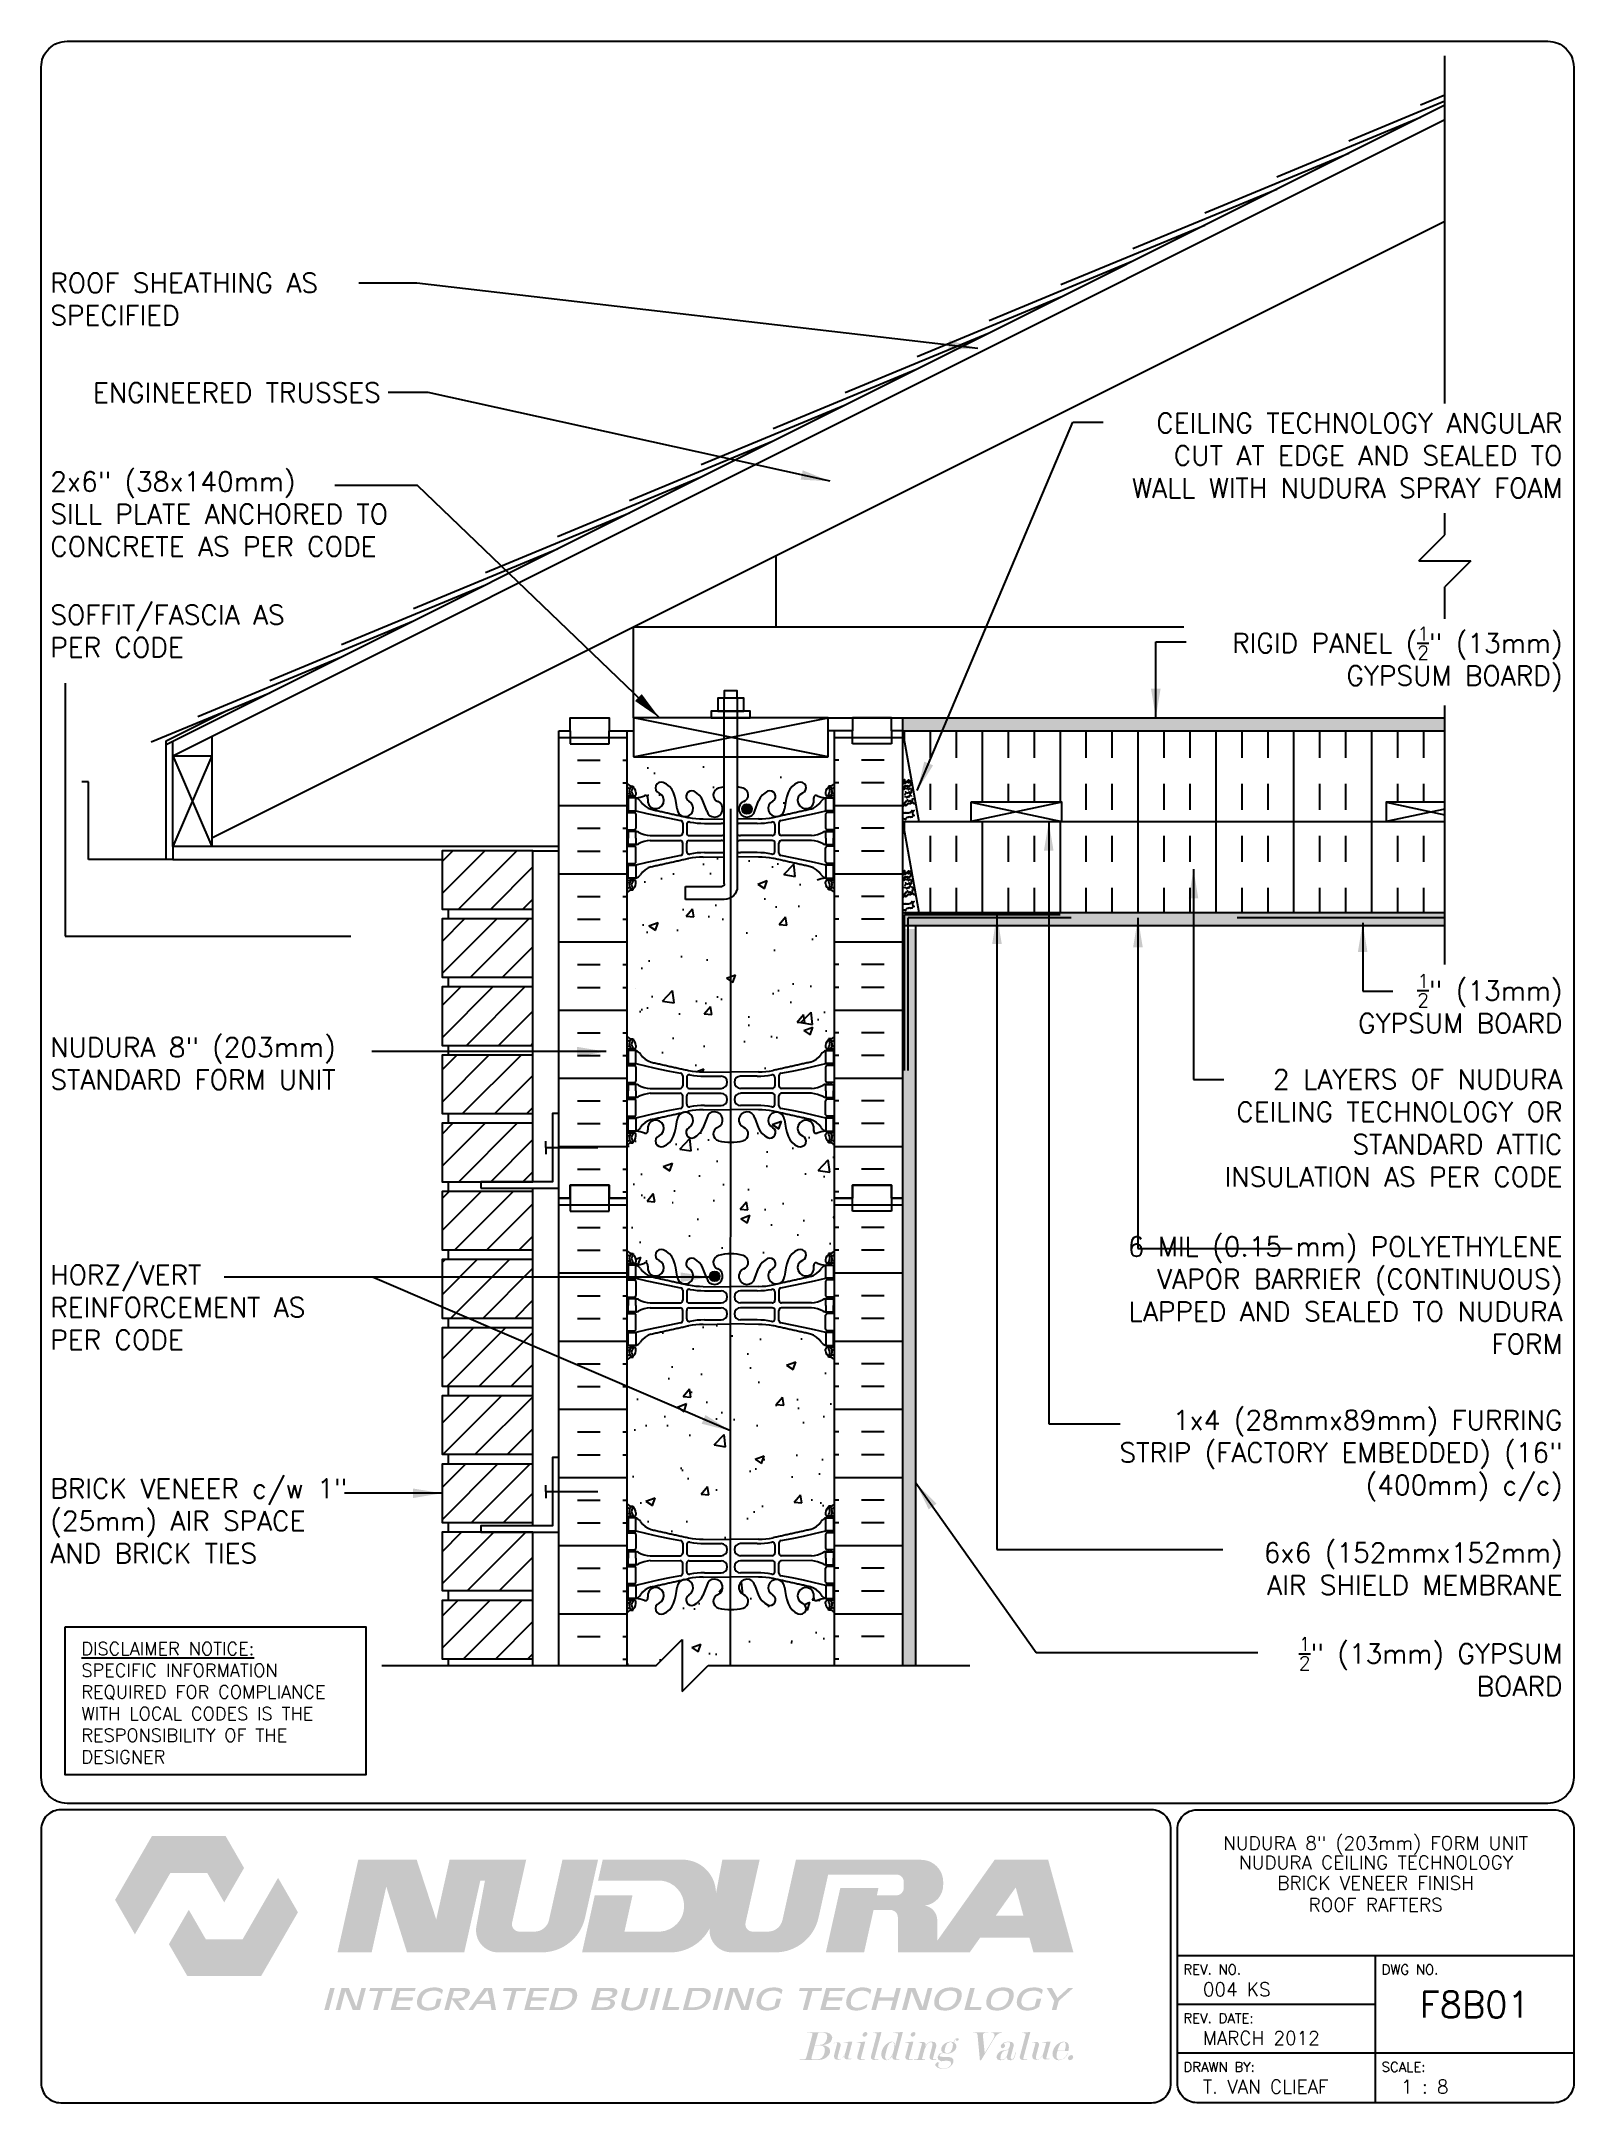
# Paper-space layout 'F8B01' of a CAD drawing. Header units: inches. Extents: x 0.42 to 7.8, y 0.49 to 10.41.
# The model-space entities are those that its viewports show. They can reach past a viewport. Long polylines and large blocks are cut down to what shows.
import ezdxf
from ezdxf.enums import TextEntityAlignment as Align

# ---------------------------------------------------------------- set-up
doc = ezdxf.new("R2010")
doc.units = ezdxf.units.IN
doc.header["$MEASUREMENT"] = 0
doc.linetypes.add('DASHED2', pattern=[0.375, 0.25, -0.125])
doc.linetypes.add('HIDDEN2', pattern=[0.1875, 0.125, -0.0625])
for name, color, linetype in [('HATCH', 12, 'Continuous'), ('LINE15', 9, 'Continuous'), ('LINE18', 9, 'Continuous'), ('line25', 2, 'Continuous'), ('LINE3', 3, 'Continuous'), ('LINE50', 5, 'Continuous'), ('LINE9', 9, 'Continuous'), ('LOGO', 7, 'Continuous'), ('TBK_LINE65', 3, 'Continuous'), ('TBK_TEXT', 4, 'Continuous'), ('TEXT', 4, 'Continuous'), ('Web_Edge', 9, 'Continuous')]:
    doc.layers.add(name, color=color, linetype=linetype)
doc.styles.add('DIM', font='romans.shx', dxfattribs={"width": 0.7})
doc.styles.add('ROMANS', font='romans.shx', dxfattribs={"height": 1.125})
doc.dimstyles.new('ext_12', dxfattribs={"dimscale": 12, "dimtxt": 0.09375, "dimasz": 0.09375, "dimexe": 0.09375, "dimexo": 0.0625, "dimgap": 0.0625, "dimtad": 1, "dimdec": 1, "dimzin": 3, "dimdsep": 46, "dimlunit": 4, "dimtxsty": 'DIM', "dimcen": 0.09, "dimdle": 0.09375, "dimclrt": 4, "dimadec": 0, "dimazin": 0, "dimtfac": 1, "dimtdec": 1, "dimtmove": 2, "dimatfit": 3, "dimfxl": 1, "dimfrac": 2, "dimtolj": 1, "dimtzin": 0, "dimarcsym": 0})
pattern_1 = [(50, (0, 0), (3.5863, -0.31376), [0.375, -4.125]), (355, (0, 0), (-0.693757, 3.76096), [0.3, -3.3]), (100.4514, (0.299, -0.026), (2.892544, 3.4472), [0.3187, -3.50571]), (46.1842, (0, 1), (5.336207, -0.827596), [0.5625, -6.1875]), (96.6356, (0.4447, 0.931), (4.67331, 4.87059), [0.47805, -5.25857]), (351.1842, (0, 1), (4.67331, 4.87059), [0.45, -4.95]), (21, (0.5, 0.75), (2.984535, -2.013094), [0.375, -4.125]), (326, (0.5, 0.75), (1.216577, 3.62575), [0.3, -3.3]), (71.4514, (0.7487, 0.5822), (4.201112, 1.612656), [0.3187, -3.50571]), (37.5, (0, 0), (0.0607993, 1.6644693), [0, -3.26, 0, -3.35, 0, -3.3125]), (7.5, (0, 0), (1.315348, 1.972059), [0, -1.91, 0, -3.185, 0, -1.2625]), (327.5, (-1.115, 0), (2.669112, -0.1127744), [0, -1.25, 0, -3.9, 0, -5.175]), (317.5, (-1.615, 0), (2.915931, 0.500525), [0, -1.625, 0, -2.59, 0, -3.675])]

psp = doc.layouts.new('F8B01')

# ---------------------------------------------------------------- texts
at = {"layer": 'TBK_TEXT', "color": 7, "style": 'ROMANS'}
for s, p in [('REV. NO.', (5.9215, 1.107)), ('DWG NO.', (6.876, 1.107)), ('REV. DATE:', (5.9215, 0.8726)), ('DRAWN BY:', (5.9215, 0.6382)), ('SCALE:', (6.876, 0.6382))]:
    psp.add_text(s, height=0.04688, dxfattribs=at).set_placement(p)
at = {"layer": 'TEXT', "insert": (0.6134, 2.7065), "char_height": 0.0625, "width": 1.41371, "attachment_point": 1, "style": 'ROMANS'}
psp.add_mtext('{\\Fromans.shx|c1;\\LDISCLAIMER NOTICE:\\l\\PSPECIFIC INFORMATION REQUIRED FOR COMPLIANCE WITH LOCAL CODES IS THE RESPONSIBILITY OF THE DESIGNER}', dxfattribs=at)

msp = doc.modelspace()

# ---------------------------------------------------------------- texts
at = {"layer": 'TEXT', "style": 'ROMANS'}
msp.add_text('ENGINEERED TRUSSES ', height=0.75, dxfattribs=at).set_placement((199.33, 294.067), align=Align.MIDDLE_RIGHT)
at = {"layer": 'TEXT', "char_height": 0.75, "style": 'ROMANS'}
for s, insert, width, attachment_point in [('ROOF SHEATHING AS SPECIFIED', (186.08, 298.672), 12.44051, 1), ('\\A1;CEILING TECHNOLOGY ANGULAR CUT AT EDGE AND SEALED TO WALL WITH NUDURA SPRAY FOAM', (244.347, 293.273), 19.02288, 3), ('2x6" (38x140mm)\\PSILL PLATE ANCHORED TO CONCRETE AS PER CODE', (186.08, 291.02), 18.49211, 1), ('SOFFIT/FASCIA AS PER CODE', (186.08, 285.887), 12.44051, 1), ('\\A1;RIGID PANEL ({\\H0.7x;\\S1/2;}" (13mm) GYPSUM BOARD)', (244.347, 285.052), 17.19603, 3), ('\\A1;{\\H0.7x;\\S1/2;}" (13mm) GYPSUM BOARD', (244.347, 271.667), 9.37551, 3), ('NUDURA 8" (203mm) STANDARD FORM UNIT', (186.08, 269.234), 12.44051, 1), ('\\A1;{\\H1x;2 LAYERS OF NUDURA CEILING TECHNOLOGY OR STANDARD ATTIC INSULATION AS PER CODE}', (244.347, 267.994), 15.26698, 3), ('\\A1;6 MIL (0.15 mm) POLYETHYLENE VAPOR BARRIER (CONTINUOUS) LAPPED AND SEALED TO NUDURA FORM  ', (244.347, 261.555), 18.78122, 3), ('HORZ/VERT REINFORCEMENT AS PER CODE', (186.08, 260.464), 12.44051, 1), ('\\A1;{\\H1x;1x4 (28mmx89mm) FURRING STRIP (FACTORY EMBEDDED) (16" (400mm) c/c)}', (244.347, 254.871), 19.02288, 3), ('BRICK VENEER c/w 1" (25mm) AIR SPACE AND BRICK TIES', (186.08, 252.238), 12.44051, 1), ('\\A1;6x6 (152mmx152mm) AIR SHIELD MEMBRANE', (244.347, 249.765), 12.85412, 3), ('\\A1;{\\H0.7x;\\S1/2;}" (13mm) GYPSUM BOARD', (244.347, 246.13), 12.85412, 3)]:
    msp.add_mtext(s, dxfattribs=dict(at, insert=insert, width=width, attachment_point=attachment_point))

# ---------------------------------------------------------------- blocks, each defined once
blk = doc.blocks.new('TITLEBLOCK-Tag')
at = {"style": 'ROMANS'}
for tag, height, p in [('TITLE_LINE_1', 0.0625, (0.927, -0.1328)), ('TITLE_LINE_2', 0.0625, (0.9294, -0.2258)), ('CENTRE-LINE-3', 0.0625, (0.927, -0.3246)), ('TITLE_LINE_4', 0.0625, (0.927, -0.4299)), ('TITLE_LINE_5', 0.0625, (0.927, -0.526)), ('DWG', 0.125, (1.4043, -0.9102))]:
    blk.add_attdef(tag, text='', height=height, dxfattribs=at).set_placement(p, align=Align.MIDDLE_CENTER)
for tag, p in [('LATEST_REVISION', (0.0954, -0.8366)), ('REVISION_DATE', (0.0954, -1.071)), ('DRAWN_BY', (0.0954, -1.3053)), ('SCALE', (1.0499, -1.3053))]:
    blk.add_attdef(tag, text='', height=0.0469, dxfattribs=at).set_placement(p, align=Align.MIDDLE_LEFT)
blk = doc.blocks.new('pig tail bolt 7 inch')
at = {"layer": 'LINE15', "linetype": 'HIDDEN2'}
blk.add_lwpolyline([(0.75, 0.25), (-6.5, 0.25, 0.414214), (-7, -0.25), (-7, -1.75), (-6.5, -1.75), (-6.5, -0.35, -0.414214), (-6.4, -0.25), (0.75, -0.25)], format="xyb", dxfattribs=at)
at = {"layer": 'LINE18'}
for points in [[(0, 0.75), (0.25, 0.75), (0.25, -0.75), (0, -0.75)], [(0.25, 0.5), (0.75, 0.5), (0.75, -0.5), (0.25, -0.5)]]:
    blk.add_lwpolyline(points, close=True, dxfattribs=at)
blk.add_lwpolyline([(0.75, 0.25), (1.031, 0.25), (1.031, -0.25), (0.75, -0.25)], dxfattribs=at)
blk = doc.blocks.new('ANCHOR BOLT')
at = {"layer": 'LINE18', "xscale": -1, "rotation": 270}
blk.add_blockref('pig tail bolt 7 inch', (-0.25, 0), dxfattribs=at)

# ---------------------------------------------------------------- hatches: boundary and pattern name
at = {"layer": 'HATCH'}
h = msp.add_hatch(dxfattribs=at)
h.set_pattern_fill('INSUL', color=256, scale=7, style=0)
h.set_pattern_definition([(0, (-2717.8584, -133.963), (0, 2.625), []), (0, (-2717.8584, -133.088), (0, 2.625), [0.875, -0.875]), (0, (-2717.8584, -132.213), (0, 2.625), [0.875, -0.875])])
h.paths.add_polyline_path([(205.678, 263.047), (206.116, 263.047), (206.116, 263.547), (207.616, 263.547), (207.616, 263.047), (208.303, 263.047), (208.303, 280.809), (207.616, 280.809), (207.616, 281.309), (206.116, 281.309), (206.116, 280.809), (205.678, 280.809)])
h = msp.add_hatch(dxfattribs=at)
h.set_pattern_fill('INSUL', color=256, scale=7, style=0)
h.set_pattern_definition([(180, (3142.4647, -133.963), (0, 2.625), []), (180, (3142.4647, -133.088), (0, 2.625), [0.875, -0.875]), (180, (3142.4647, -132.213), (0, 2.625), [0.875, -0.875])])
h.paths.add_polyline_path([(218.928, 263.047), (218.491, 263.047), (218.491, 263.547), (216.991, 263.547), (216.991, 263.047), (216.303, 263.047), (216.303, 281.047), (216.991, 281.047), (216.991, 281.547), (218.491, 281.547), (218.491, 281.047), (218.928, 281.047)])
h = msp.add_hatch(dxfattribs=at)
h.set_pattern_fill('AR-SAND', color=256, scale=0.25, style=0)
h.set_pattern_definition([(37.5, (59.9711, 20.5508), (-0.01574834, 0.48170594), [0, -0.38, 0, -0.425, 0, -0.40625]), (7.5, (59.9711, 20.5508), (0.4424442, 0.7055365), [0, -0.205, 0, -0.3425, 0, -0.13125]), (327.5, (59.6636, 20.5508), (0.77853547, 0.00141476), [0, -0.125, 0, -0.45, 0, -0.5875]), (317.5, (59.6636, 20.5508), (0.7515317, 0.2194189), [0, -0.0625, 0, -0.295, 0, -0.3375])])
h.paths.add_polyline_path([(239.813, 281.047), (239.813, 281.547), (218.928, 281.547), (218.928, 281.047)])
h = msp.add_hatch(dxfattribs=at)
h.set_pattern_fill('AR-CONC', color=256, scale=0.5)
h.set_pattern_definition(pattern_1)
h.paths.add_polyline_path([(212.286, 247.196, -0.065975), (211.829, 247.259, -0.734872), (211.806, 247.77, 1.612474), (211.374, 248.129), (211.232, 247.742, -0.16372), (210.91, 247.389, -1.059167), (210.704, 247.77, 1.629604), (210.233, 248.072, -0.069923), (210.096, 247.428, -0.21345), (209.703, 247.039, -1), (209.54, 247.447, 2.087231), (209.106, 247.672, -0.669601), (208.974, 247.552, 0.085348), (208.644, 247.627), (208.539, 247.627), (208.539, 247.557), (208.587, 247.557, -0.414214), (208.649, 247.495), (208.649, 247.427, -0.249069), (208.539, 247.22), (208.539, 247.178), (208.449, 247.178, 0.088416), (208.303, 247.081), (208.303, 245.047), (209.428, 245.047), (210.428, 246.047), (210.428, 244.047), (211.428, 245.047), (212.285, 245.047)])
h.paths.add_polyline_path([(216.303, 247.081, 0.088416), (216.157, 247.178), (216.067, 247.178), (216.067, 247.22, -0.249069), (215.957, 247.427), (215.957, 247.495, -0.414214), (216.02, 247.557), (216.067, 247.557), (216.067, 247.627), (215.962, 247.627, 0.085348), (215.633, 247.552, -0.669601), (215.5, 247.672, 2.087231), (215.066, 247.447, -1), (214.903, 247.039, -0.21345), (214.511, 247.428, -0.069923), (214.374, 248.072, 1.629604), (213.903, 247.77, -1.059167), (213.696, 247.389, -0.16372), (213.375, 247.742), (213.232, 248.129, 1.612474), (212.8, 247.77, -0.734872), (212.777, 247.259, -0.070977), (212.286, 247.197), (212.285, 245.047), (216.303, 245.047)])
edge = h.paths.add_edge_path()
edge.add_arc((215.957, 256.459), 0.5, 46.21089, 66.42182)
edge.add_line((216.157, 256.917), (216.067, 256.917))
edge.add_line((216.067, 256.917), (216.067, 256.959))
edge.add_arc((216.207, 257.166), 0.25, 180, 235.9442, ccw=False)
edge.add_line((215.957, 257.166), (215.957, 257.233))
edge.add_arc((216.02, 257.233), 0.0625, 90, 180, ccw=False)
edge.add_line((216.02, 257.296), (216.067, 257.296))
edge.add_line((216.067, 257.296), (216.067, 257.366))
edge.add_line((216.067, 257.366), (215.962, 257.366))
edge.add_arc((216.085, 257.709), 0.364, 212.04242, 250.33874, ccw=False)
edge.add_arc((215.161, 257.097), 0.743, 34.22802, 73.81071)
edge.add_spline(control_points=[(215.369, 257.811), (213.931, 258.132)], knot_values=[0, 0, 1, 1], degree=1, periodic=0)
edge.add_arc((213.375, 255.2), 2.984, 79.25462, 90.09947)
edge.add_line((213.37, 258.184), (212.303, 258.2))
edge.add_line((212.303, 258.2), (212.289, 258.2))
edge.add_line((212.289, 258.2), (212.286, 249.893))
edge.add_line((212.286, 249.893), (212.303, 249.893))
edge.add_line((212.303, 249.893), (213.37, 249.909))
edge.add_arc((213.375, 252.893), 2.984, 269.90053, 280.74538)
edge.add_spline(control_points=[(213.931, 249.961), (215.369, 250.282)], knot_values=[0, 0, 1, 1], degree=1, periodic=0)
edge.add_arc((215.161, 250.996), 0.743, 286.18929, 325.77198)
edge.add_arc((216.085, 250.384), 0.364, 109.66126, 147.95758, ccw=False)
edge.add_line((215.962, 250.727), (216.067, 250.727))
edge.add_line((216.067, 250.727), (216.067, 250.797))
edge.add_line((216.067, 250.797), (216.02, 250.797))
edge.add_arc((216.02, 250.86), 0.0625, 180, 270, ccw=False)
edge.add_line((215.957, 250.86), (215.957, 250.927))
edge.add_arc((216.207, 250.927), 0.25, 124.0558, 180, ccw=False)
edge.add_line((216.067, 251.134), (216.067, 251.176))
edge.add_line((216.067, 251.176), (216.157, 251.176))
edge.add_arc((215.957, 251.634), 0.5, 293.57818, 313.78911)
edge.add_line((216.303, 251.273), (216.303, 256.82))
edge = h.paths.add_edge_path()
edge.add_line((212.289, 258.2), (211.237, 258.184))
edge.add_arc((211.231, 255.2), 2.984, 89.90053, 100.74538)
edge.add_spline(control_points=[(210.675, 258.132), (209.238, 257.811)], knot_values=[0, 0, 1, 1], degree=1, periodic=0)
edge.add_arc((209.445, 257.097), 0.743, 106.18929, 145.77198)
edge.add_arc((208.522, 257.709), 0.364, 289.66126, 327.95758, ccw=False)
edge.add_line((208.644, 257.366), (208.539, 257.366))
edge.add_line((208.539, 257.366), (208.539, 257.296))
edge.add_line((208.539, 257.296), (208.587, 257.296))
edge.add_arc((208.587, 257.233), 0.0625, 0, 90, ccw=False)
edge.add_line((208.649, 257.233), (208.649, 257.166))
edge.add_arc((208.399, 257.166), 0.25, 304.0558, 360, ccw=False)
edge.add_line((208.539, 256.959), (208.539, 256.917))
edge.add_line((208.539, 256.917), (208.449, 256.917))
edge.add_arc((208.649, 256.459), 0.5, 113.57818, 133.78911)
edge.add_line((208.303, 256.82), (208.303, 251.273))
edge.add_arc((208.649, 251.634), 0.5, 226.21089, 246.42182)
edge.add_line((208.449, 251.176), (208.539, 251.176))
edge.add_line((208.539, 251.176), (208.539, 251.134))
edge.add_arc((208.399, 250.927), 0.25, 0, 55.9442, ccw=False)
edge.add_line((208.649, 250.927), (208.649, 250.86))
edge.add_arc((208.587, 250.86), 0.0625, -90, 0, ccw=False)
edge.add_line((208.587, 250.797), (208.539, 250.797))
edge.add_line((208.539, 250.797), (208.539, 250.727))
edge.add_line((208.539, 250.727), (208.644, 250.727))
edge.add_arc((208.522, 250.384), 0.364, 32.04242, 70.33874, ccw=False)
edge.add_arc((209.445, 250.996), 0.743, 214.22802, 253.81071)
edge.add_spline(control_points=[(209.238, 250.282), (210.675, 249.961)], knot_values=[0, 0, 1, 1], degree=1, periodic=0)
edge.add_arc((211.231, 252.893), 2.984, 259.25462, 270.09947)
edge.add_line((211.237, 249.909), (212.286, 249.893))
edge.add_line((212.286, 249.893), (212.289, 258.2))
h.paths.add_polyline_path([(212.053, 280.047), (208.553, 280.047), (208.553, 281.047), (208.303, 281.047), (208.303, 279.012, 0.088416), (208.449, 278.915), (208.539, 278.915), (208.539, 278.873, -0.249069), (208.649, 278.666), (208.649, 278.598, -0.414214), (208.587, 278.536), (208.539, 278.536), (208.539, 278.466), (208.644, 278.466, 0.085348), (208.974, 278.541, -0.669601), (209.106, 278.421, 2.087231), (209.54, 278.646, -1), (209.703, 279.055, -0.21345), (210.096, 278.665, -0.069923), (210.233, 278.022, 1.629604), (210.704, 278.323, -1.059167), (210.91, 278.704, -0.16372), (211.232, 278.351), (211.374, 277.964, 1.612474), (211.806, 278.323, -0.734872), (211.829, 278.834, -0.032642), (212.053, 278.88)])
h.paths.add_polyline_path([(216.303, 281.047), (216.053, 281.047), (216.053, 280.047), (212.553, 280.047), (212.553, 278.88, -0.032642), (212.777, 278.834, -0.734872), (212.8, 278.323, 1.612474), (213.232, 277.964), (213.375, 278.351, -0.16372), (213.696, 278.704, -1.059167), (213.903, 278.323, 1.629604), (214.374, 278.022, -0.069923), (214.511, 278.665, -0.21345), (214.903, 279.055, -1), (215.066, 278.646, 2.087231), (215.5, 278.421, -0.669601), (215.633, 278.541, 0.085348), (215.962, 278.466), (216.067, 278.466), (216.067, 278.536), (216.02, 278.536, -0.414214), (215.957, 278.598), (215.957, 278.666, -0.249069), (216.067, 278.873), (216.067, 278.915), (216.157, 278.915, 0.088416), (216.303, 279.012)])
h.paths.add_polyline_path([(213.114, 278.037, -1), (212.739, 278.037, -1)], flags=16)
edge = h.paths.add_edge_path()
edge.add_arc((215.957, 274.459), 0.5, 46.21089, 66.42182)
edge.add_line((216.157, 274.917), (216.067, 274.917))
edge.add_line((216.067, 274.917), (216.067, 274.959))
edge.add_arc((216.207, 275.166), 0.25, 180, 235.9442, ccw=False)
edge.add_line((215.957, 275.166), (215.957, 275.233))
edge.add_arc((216.02, 275.233), 0.0625, 90, 180, ccw=False)
edge.add_line((216.02, 275.296), (216.067, 275.296))
edge.add_line((216.067, 275.296), (216.067, 275.366))
edge.add_line((216.067, 275.366), (215.962, 275.366))
edge.add_arc((216.085, 275.709), 0.364, 212.04242, 250.33874, ccw=False)
edge.add_arc((215.161, 275.097), 0.743, 34.22802, 73.81071)
edge.add_spline(control_points=[(215.369, 275.811), (213.931, 276.132)], knot_values=[0, 0, 1, 1], degree=1, periodic=0)
edge.add_arc((213.375, 273.2), 2.984, 79.25462, 90.09947)
edge.add_line((213.37, 276.184), (212.553, 276.196))
edge.add_line((212.553, 276.196), (212.553, 275.047))
edge.add_arc((212.053, 275.047), 0.5, -61.32429, 0, ccw=False)
edge.add_line((212.293, 274.608), (212.291, 267.893))
edge.add_line((212.291, 267.893), (212.303, 267.893))
edge.add_line((212.303, 267.893), (213.37, 267.909))
edge.add_arc((213.375, 270.893), 2.984, 269.90053, 280.74538)
edge.add_spline(control_points=[(213.931, 267.961), (215.369, 268.282)], knot_values=[0, 0, 1, 1], degree=1, periodic=0)
edge.add_arc((215.161, 268.996), 0.743, 286.18929, 325.77198)
edge.add_arc((216.085, 268.384), 0.364, 109.66126, 147.95758, ccw=False)
edge.add_line((215.962, 268.727), (216.067, 268.727))
edge.add_line((216.067, 268.727), (216.067, 268.797))
edge.add_line((216.067, 268.797), (216.02, 268.797))
edge.add_arc((216.02, 268.86), 0.0625, 180, 270, ccw=False)
edge.add_line((215.957, 268.86), (215.957, 268.927))
edge.add_arc((216.207, 268.927), 0.25, 124.0558, 180, ccw=False)
edge.add_line((216.067, 269.134), (216.067, 269.176))
edge.add_line((216.067, 269.176), (216.157, 269.176))
edge.add_arc((215.957, 269.634), 0.5, 293.57818, 313.78911)
edge.add_line((216.303, 269.273), (216.303, 274.82))
edge = h.paths.add_edge_path()
edge.add_arc((212.053, 275.047), 0.5, 270, 298.67571, ccw=False)
edge.add_line((212.053, 274.547), (210.553, 274.547))
edge.add_line((210.553, 274.547), (210.553, 275.047))
edge.add_line((210.553, 275.047), (211.953, 275.047))
edge.add_arc((211.953, 275.147), 0.1, 270, 360)
edge.add_line((212.053, 275.147), (212.053, 276.196))
edge.add_line((212.053, 276.196), (211.237, 276.184))
edge.add_arc((211.231, 273.2), 2.984, 89.90053, 100.74538)
edge.add_spline(control_points=[(210.675, 276.132), (209.238, 275.811)], knot_values=[0, 0, 1, 1], degree=1, periodic=0)
edge.add_arc((209.445, 275.097), 0.743, 106.18929, 145.77198)
edge.add_arc((208.522, 275.709), 0.364, 289.66126, 327.95758, ccw=False)
edge.add_line((208.644, 275.366), (208.539, 275.366))
edge.add_line((208.539, 275.366), (208.539, 275.296))
edge.add_line((208.539, 275.296), (208.587, 275.296))
edge.add_arc((208.587, 275.233), 0.0625, 0, 90, ccw=False)
edge.add_line((208.649, 275.233), (208.649, 275.166))
edge.add_arc((208.399, 275.166), 0.25, 304.0558, 360, ccw=False)
edge.add_line((208.539, 274.959), (208.539, 274.917))
edge.add_line((208.539, 274.917), (208.449, 274.917))
edge.add_arc((208.649, 274.459), 0.5, 113.57818, 133.78911)
edge.add_line((208.303, 274.82), (208.303, 269.273))
edge.add_arc((208.649, 269.634), 0.5, 226.21089, 246.42182)
edge.add_line((208.449, 269.176), (208.539, 269.176))
edge.add_line((208.539, 269.176), (208.539, 269.134))
edge.add_arc((208.399, 268.927), 0.25, 0, 55.9442, ccw=False)
edge.add_line((208.649, 268.927), (208.649, 268.86))
edge.add_arc((208.587, 268.86), 0.0625, -90, 0, ccw=False)
edge.add_line((208.587, 268.797), (208.539, 268.797))
edge.add_line((208.539, 268.797), (208.539, 268.727))
edge.add_line((208.539, 268.727), (208.644, 268.727))
edge.add_arc((208.522, 268.384), 0.364, 32.04242, 70.33874, ccw=False)
edge.add_arc((209.445, 268.996), 0.743, 214.22802, 253.81071)
edge.add_spline(control_points=[(209.238, 268.282), (210.675, 267.961)], knot_values=[0, 0, 1, 1], degree=1, periodic=0)
edge.add_arc((211.231, 270.893), 2.984, 259.25462, 270.09947)
edge.add_line((211.237, 267.909), (212.291, 267.893))
edge.add_line((212.291, 267.893), (212.293, 274.608))
h = msp.add_hatch(dxfattribs=at)
h.set_pattern_fill('INSUL', color=256, scale=8, angle=90, style=0)
h.paths.add_polyline_path([(239.813, 281.047), (218.928, 281.047), (219.544, 277.547), (221.555, 277.547), (221.555, 278.297), (225.055, 278.297), (225.055, 277.547), (237.555, 277.547), (237.555, 278.297), (239.813, 278.297)])
edge = h.paths.add_edge_path(flags=17)
edge.add_arc((219.018, 278.66), 0.037, 27.41121, 55, ccw=False)
edge.add_arc((219.106, 278.737), 0.0817, 215, 227.41121, ccw=False)
h = msp.add_hatch(dxfattribs=at)
h.set_pattern_fill('INSUL', color=256, scale=8, angle=90, style=0)
h.paths.add_polyline_path([(239.813, 277.547), (237.555, 277.547), (218.928, 277.547), (218.928, 277.494), (219.544, 274.047), (239.813, 274.047)])
h = msp.add_hatch(dxfattribs=at)
h.set_pattern_fill('ANSI31', color=256, scale=7, style=0)
h.set_pattern_definition([(45, (58.1813, 20.4122), (-0.6187184, 0.6187184), [])])
h.paths.add_polyline_path([(201.178, 276.428), (201.178, 274.178), (204.678, 274.178), (204.678, 276.428)])
h = msp.add_hatch(dxfattribs=at)
h.set_pattern_fill('AR-SAND', color=256, scale=0.25, style=0)
h.set_pattern_definition([(37.5, (60.19264, 20.5508), (-0.01574834, 0.48170594), [0, -0.38, 0, -0.425, 0, -0.40625]), (7.5, (60.19264, 20.5508), (0.4424442, 0.7055365), [0, -0.205, 0, -0.3425, 0, -0.13125]), (327.5, (59.88514, 20.5508), (0.77853547, 0.00141476), [0, -0.125, 0, -0.45, 0, -0.5875]), (317.5, (59.88514, 20.5508), (0.7515317, 0.2194189), [0, -0.0625, 0, -0.295, 0, -0.3375])])
h.paths.add_polyline_path([(239.813, 273.547), (239.813, 274.047), (218.939, 274.047), (218.939, 273.547)])
h = msp.add_hatch(dxfattribs=at)
h.set_pattern_fill('ANSI31', color=256, scale=7, style=0)
h.set_pattern_definition([(45, (243.4259, 279.2965), (-0.618718, 0.618718), [])])
h.paths.add_polyline_path([(204.678, 273.803), (201.178, 273.803), (201.178, 271.553), (204.678, 271.553)])
h.paths.add_polyline_path([(204.678, 271.178), (201.178, 271.178), (201.178, 268.928), (204.678, 268.928)])
h.paths.add_polyline_path([(204.678, 268.553), (201.178, 268.553), (201.178, 266.303), (204.678, 266.303)])
h.paths.add_polyline_path([(204.678, 265.928), (201.178, 265.928), (201.178, 263.678), (204.678, 263.678)])
h.paths.add_polyline_path([(204.678, 263.303), (201.178, 263.303), (201.178, 261.053), (204.678, 261.053)])
h.paths.add_polyline_path([(204.678, 260.678), (201.178, 260.678), (201.178, 258.428), (204.678, 258.428)])
h.paths.add_polyline_path([(204.678, 258.053), (201.178, 258.053), (201.178, 255.803), (204.678, 255.803)])
h.paths.add_polyline_path([(204.678, 255.428), (201.178, 255.428), (201.178, 253.178), (204.678, 253.178)])
h.paths.add_polyline_path([(204.678, 252.803), (201.178, 252.803), (201.178, 250.553), (204.678, 250.553)])
h.paths.add_polyline_path([(204.678, 250.178), (201.178, 250.178), (201.178, 247.928), (204.678, 247.928)])
h.paths.add_polyline_path([(204.678, 247.553), (201.178, 247.553), (201.178, 245.303), (204.678, 245.303)])
h = msp.add_hatch(dxfattribs=at)
h.set_pattern_fill('AR-SAND', color=256, scale=0.25, style=0)
h.set_pattern_definition([(37.5, (60.18133, 20.4122), (-0.01574834, 0.48170594), [0, -0.38, 0, -0.425, 0, -0.40625]), (7.5, (60.1813, 20.4122), (0.4424442, 0.7055365), [0, -0.205, 0, -0.3425, 0, -0.13125]), (327.5, (59.87383, 20.4122), (0.77853547, 0.00141476), [0, -0.125, 0, -0.45, 0, -0.5875]), (317.5, (59.8738, 20.4122), (0.7515317, 0.2194189), [0, -0.0625, 0, -0.295, 0, -0.3375])])
h.paths.add_polyline_path([(219.428, 273.408), (218.928, 273.408), (218.928, 263.047), (218.928, 245.047), (219.428, 245.047)])
h = msp.add_hatch(dxfattribs=at)
h.set_pattern_fill('AR-CONC', color=256, scale=0.5)
h.set_pattern_definition(pattern_1)
h.paths.add_polyline_path([(216.303, 263.047), (216.303, 265.081, 0.088416), (216.157, 265.178), (216.067, 265.178), (216.067, 265.22, -0.249069), (215.957, 265.427), (215.957, 265.495, -0.414214), (216.02, 265.557), (216.067, 265.557), (216.067, 265.627), (215.962, 265.627, 0.085348), (215.633, 265.552, -0.669601), (215.5, 265.672, 2.087231), (215.066, 265.447, -1), (214.903, 265.039, -0.21345), (214.511, 265.428, -0.069923), (214.374, 266.072, 1.629604), (213.903, 265.77, -1.059167), (213.696, 265.389, -0.16372), (213.375, 265.742), (213.232, 266.129, 1.612474), (212.8, 265.77, -0.734872), (212.777, 265.259, -0.070282), (212.291, 265.197), (212.289, 260.896, -0.070448), (212.777, 260.834, -0.734872), (212.8, 260.323, 1.612474), (213.232, 259.964), (213.375, 260.351, -0.16372), (213.696, 260.704, -1.059167), (213.903, 260.323, 1.629604), (214.374, 260.022, -0.069923), (214.511, 260.665, -0.21345), (214.903, 261.055, -1), (215.066, 260.646, 2.087231), (215.5, 260.421, -0.669601), (215.633, 260.541, 0.085348), (215.962, 260.466), (216.067, 260.466), (216.067, 260.536), (216.02, 260.536, -0.414214), (215.957, 260.598), (215.957, 260.666, -0.249069), (216.067, 260.873), (216.067, 260.915), (216.157, 260.915, 0.088416), (216.303, 261.012)])
h.paths.add_polyline_path([(212.291, 265.196, -0.06667), (211.829, 265.259, -0.734872), (211.806, 265.77, 1.612474), (211.374, 266.129), (211.232, 265.742, -0.16372), (210.91, 265.389, -1.059167), (210.704, 265.77, 1.629604), (210.233, 266.072, -0.069923), (210.096, 265.428, -0.21345), (209.703, 265.039, -1), (209.54, 265.447, 2.087231), (209.106, 265.672, -0.669601), (208.974, 265.552, 0.085348), (208.644, 265.627), (208.539, 265.627), (208.539, 265.557), (208.587, 265.557, -0.414214), (208.649, 265.495), (208.649, 265.427, -0.249069), (208.539, 265.22), (208.539, 265.178), (208.449, 265.178, 0.088416), (208.303, 265.081), (208.303, 263.047), (208.303, 261.012, 0.088416), (208.449, 260.915), (208.539, 260.915), (208.539, 260.873, -0.249069), (208.649, 260.666), (208.649, 260.598, -0.414214), (208.587, 260.536), (208.539, 260.536), (208.539, 260.466), (208.644, 260.466, 0.085348), (208.974, 260.541, -0.669601), (209.106, 260.421, 2.087231), (209.54, 260.646, -1), (209.703, 261.055, -0.21345), (210.096, 260.665, -0.069923), (210.233, 260.022, 1.629604), (210.704, 260.323, -1.059167), (210.91, 260.704, -0.16372), (211.232, 260.351), (211.374, 259.964, 1.612474), (211.806, 260.323, -0.734872), (211.829, 260.834, -0.066504), (212.289, 260.897)])
h.paths.add_polyline_path([(211.867, 260.037, -1), (211.492, 260.037, -1)], flags=16)
h = msp.add_hatch(dxfattribs=at)
h.set_pattern_fill('INSUL', color=256, scale=7, style=0)
h.set_pattern_definition([(0, (-2717.8584, -151.963), (0, 2.625), []), (0, (-2717.8584, -151.088), (0, 2.625), [0.875, -0.875]), (0, (-2717.8584, -150.213), (0, 2.625), [0.875, -0.875])])
h.paths.add_polyline_path([(205.678, 245.047), (206.116, 245.047), (206.116, 245.547), (207.616, 245.547), (207.616, 245.047), (208.303, 245.047), (208.303, 263.047), (207.616, 263.047), (207.616, 263.547), (206.116, 263.547), (206.116, 263.047), (205.678, 263.047)])
h = msp.add_hatch(dxfattribs=at)
h.set_pattern_fill('INSUL', color=256, scale=7, style=0)
h.set_pattern_definition([(180, (3142.4647, -151.963), (0, 2.625), []), (180, (3142.4647, -151.088), (0, 2.625), [0.875, -0.875]), (180, (3142.4647, -150.213), (0, 2.625), [0.875, -0.875])])
h.paths.add_polyline_path([(218.928, 245.047), (218.491, 245.047), (218.491, 245.547), (216.991, 245.547), (216.991, 245.047), (216.303, 245.047), (216.303, 263.047), (216.991, 263.047), (216.991, 263.547), (218.491, 263.547), (218.491, 263.047), (218.928, 263.047)])
at = {"layer": 'LINE3'}
for points in [[(212.739, 278.037, 1), (213.114, 278.037, 1)], [(211.492, 260.037, 1), (211.867, 260.037, 1)]]:
    msp.add_hatch(color=256, dxfattribs=at).paths.add_polyline_path(points)

# ---------------------------------------------------------------- linework, layer by layer
at = {"layer": 'HATCH'}
for p, q in [((216.053, 280.047), (208.553, 281.547)), ((208.553, 280.047), (216.053, 281.547)), ((208.303, 281.047), (208.553, 281.047)), ((216.303, 281.047), (216.053, 281.047)), ((192.303, 280.085), (190.803, 276.585)), ((190.803, 280.085), (192.303, 276.585)), ((221.555, 278.297), (225.055, 277.547)), ((225.055, 278.297), (221.555, 277.547)), ((222.352, 278.297), (222.352, 278.297)), ((223.352, 278.297), (223.352, 278.297)), ((237.555, 278.297), (239.813, 277.813)), ((239.813, 278.03), (237.555, 277.547)), ((238.352, 278.297), (238.352, 278.297)), ((239.352, 278.297), (239.352, 278.297)), ((208.648, 271.107), (208.648, 271.107))]:
    msp.add_line(p, q, dxfattribs=at)
at = {"layer": 'HATCH', "linetype": 'DASHED2'}
for p, q in [((218.973, 280.745), (219.544, 277.547)), ((218.928, 277.494), (219.544, 274.047))]:
    msp.add_line(p, q, dxfattribs=at)
at = {"layer": 'HATCH'}
for points in [[(218.928, 279.118, 0.395388), (218.991, 279.172, 0.520567), (219.067, 279.096, 0.520567), (219.127, 279.129, 0.520567), (219.156, 279.159, 0.520567), (219.175, 279.14, 0.520567), (219.216, 279.115, 0.081059), (219.222, 279.122)], [(219.193, 278.956, 0.209612), (219.209, 278.953, 0.520567), (219.225, 278.936, 0.520567), (219.227, 279.038, 0.520567), (219.205, 279.038, 0.520567), (219.154, 279.038, 0.520567), (219.091, 279.06, 0.520567), (219.02, 279.02, 0.520567), (218.988, 279.02, 0.494068), (218.928, 279.085, 0.494068)], [(218.928, 278.867, 0.216105), (218.947, 278.899)], [(218.968, 278.768, 0.442919), (218.928, 278.801, 0.442919)], [(218.947, 278.899, 0.39659), (218.983, 278.875, 0.520567), (219.022, 278.94, 0.520567), (219.095, 278.94, 0.520567), (219.147, 278.887, 0.412162), (219.193, 278.956)], [(218.99, 278.61, 0.520567), (219.04, 278.629, 0.520567), (219.04, 278.69, 0.520567), (219.173, 278.69, 0.520567), (219.227, 278.637, 0.520567), (219.255, 278.742, 0.520567), (219.28, 278.756, 0.520567), (219.228, 278.809, 0.520567), (219.152, 278.772, 0.520567), (219.075, 278.815, 0.520567), (218.986, 278.779, 0.377184), (218.968, 278.768)], [(218.928, 278.27, 0.418074), (219.004, 278.283, 0.520567), (219.049, 278.329, 0.520567), (219.106, 278.386, 0.520567), (219.209, 278.355, 0.520567), (219.289, 278.33, 0.520567), (219.289, 278.412, 0.520567), (219.325, 278.412, 0.24259), (219.343, 278.446)], [(219.379, 278.21, 0.520567), (219.293, 278.262, 0.520567), (219.229, 278.233, 0.520567), (219.18, 278.233, 0.520567), (219.093, 278.199, 0.520567), (219.051, 278.157, 0.520567), (219.014, 278.195, 0.520567), (218.976, 278.157, 0.520567), (218.955, 278.136, 0.40638), (218.928, 278.175, 0.40638)], [(218.928, 277.65, -0.392063), (219.046, 277.624, -0.520567), (219.136, 277.715, -0.520567), (219.227, 277.715, -0.520567), (219.294, 277.715, -0.520567), (219.363, 277.783, -0.520567), (219.363, 277.971, -0.520567), (219.284, 277.971, -0.520567), (219.238, 277.925, -0.520567), (219.164, 277.887, -0.520567), (219.093, 277.887, -0.520567), (219.032, 277.887, -0.520567), (218.972, 277.887, -0.520567), (218.936, 277.887, -0.067499), (218.928, 277.887, -0.067499)], [(219.271, 278.514, 0.279313), (219.229, 278.56, 0.520567), (219.163, 278.494, 0.520567), (219.086, 278.458, 0.520567), (218.998, 278.501)], [(218.928, 275.612, 0.395388), (218.991, 275.667, 0.520567), (219.067, 275.591, 0.520567), (219.127, 275.624, 0.520567), (219.156, 275.653, 0.520567), (219.175, 275.635, 0.520567), (219.216, 275.61, 0.081059), (219.222, 275.617)], [(219.193, 275.451, 0.209612), (219.209, 275.447, 0.520567), (219.225, 275.431, 0.520567), (219.227, 275.533, 0.520567), (219.205, 275.533, 0.520567), (219.154, 275.533, 0.520567), (219.091, 275.554, 0.520567), (219.02, 275.515, 0.520567), (218.988, 275.515, 0.494068), (218.928, 275.58, 0.494068)], [(219.215, 275.656, 0.029505), (219.213, 275.658)], [(218.928, 275.362, 0.216105), (218.947, 275.393)], [(218.968, 275.263, 0.442919), (218.928, 275.296, 0.442919)], [(218.968, 274.985, 0.135501), (218.96, 274.994, 0.520567), (218.932, 275.022, 0.085549), (218.928, 275.026, 0.085549)], [(218.928, 274.765, 0.418074), (219.004, 274.778, 0.520567), (219.049, 274.824, 0.520567), (219.106, 274.881, 0.520567), (219.209, 274.849, 0.520567), (219.289, 274.824, 0.520567), (219.289, 274.907, 0.520567), (219.325, 274.907, 0.24259), (219.343, 274.941)], [(219.379, 274.705, 0.520567), (219.293, 274.757, 0.520567), (219.229, 274.728, 0.520567), (219.18, 274.728, 0.520567), (219.093, 274.694, 0.520567), (219.051, 274.652, 0.520567), (219.014, 274.69, 0.520567), (218.976, 274.652, 0.520567), (218.955, 274.631, 0.40638), (218.928, 274.67, 0.40638)], [(218.947, 275.393, 0.39659), (218.983, 275.37, 0.520567), (219.022, 275.435, 0.520567), (219.095, 275.435, 0.520567), (219.147, 275.382, 0.412162), (219.193, 275.451)], [(218.99, 275.105, 0.520567), (219.04, 275.124, 0.520567), (219.04, 275.185, 0.520567), (219.173, 275.185, 0.520567), (219.227, 275.131, 0.520567), (219.255, 275.237, 0.520567), (219.28, 275.251, 0.520567), (219.228, 275.304, 0.520567), (219.152, 275.267, 0.520567), (219.075, 275.31, 0.520567), (218.986, 275.274, 0.377184), (218.968, 275.263)], [(219.271, 275.009, 0.279313), (219.229, 275.055, 0.520567), (219.163, 274.989, 0.520567), (219.086, 274.953, 0.520567), (218.998, 274.996)], [(219.34, 274.956, 0.150765), (219.325, 274.976, 0.520567), (219.286, 275.015, 0.113024), (219.271, 275.009)], [(218.928, 274.144, -0.392063), (219.046, 274.119, -0.520567), (219.136, 274.21, -0.520567), (219.227, 274.21, -0.520567), (219.294, 274.21, -0.520567), (219.363, 274.278, -0.520567), (219.363, 274.466, -0.520567), (219.284, 274.466, -0.520567), (219.238, 274.419, -0.520567), (219.164, 274.382, -0.520567), (219.093, 274.382, -0.520567), (219.032, 274.382, -0.520567), (218.972, 274.382, -0.520567), (218.936, 274.382, -0.067499), (218.928, 274.382, -0.067499)]]:
    msp.add_lwpolyline(points, format="xyb", dxfattribs=at)
at = {"layer": 'line25'}
for p, q in [((190.803, 280.644), (239.813, 305.149)), ((190.803, 280.085), (239.813, 304.59)), ((222.892, 292.216), (239.813, 300.677)), ((192.303, 276.922), (222.892, 292.216)), ((214.053, 285.047), (214.053, 287.797)), ((208.553, 281.547), (208.553, 285.047)), ((208.553, 285.047), (229.756, 285.047)), ((208.553, 281.547), (208.553, 280.047)), ((216.053, 281.547), (208.553, 281.547)), ((216.053, 281.547), (239.813, 281.547)), ((216.053, 280.047), (216.053, 281.547)), ((190.803, 276.585), (190.803, 280.644)), ((192.303, 280.835), (192.303, 276.585)), ((208.303, 281.047), (208.303, 263.047)), ((216.303, 263.047), (216.303, 281.047)), ((218.928, 281.047), (239.813, 281.047)), ((190.803, 280.085), (192.303, 280.085)), ((208.553, 280.047), (216.053, 280.047)), ((218.928, 277.547), (239.813, 277.547)), ((204.678, 263.678), (204.678, 276.428)), ((201.428, 273.803), (201.428, 274.178)), ((218.928, 274.047), (239.813, 274.047)), ((201.428, 271.178), (201.428, 271.553)), ((201.428, 268.553), (201.428, 268.928)), ((201.428, 265.928), (201.428, 266.303)), ((201.428, 263.303), (201.428, 263.678)), ((204.678, 253.178), (204.678, 263.428)), ((208.303, 263.047), (208.303, 245.047)), ((216.303, 245.047), (216.303, 263.047)), ((201.428, 260.678), (201.428, 261.053)), ((201.428, 258.053), (201.428, 258.428)), ((201.428, 255.428), (201.428, 255.803)), ((201.428, 252.803), (201.428, 253.178)), ((204.678, 250.428), (204.678, 253.178)), ((201.428, 250.178), (201.428, 250.553)), ((204.678, 245.047), (204.678, 250.178)), ((201.428, 247.553), (201.428, 247.928)), ((201.428, 245.047), (201.428, 245.303))]:
    msp.add_line(p, q, dxfattribs=at)
msp.add_lwpolyline([(221.555, 278.297), (221.555, 277.547), (225.055, 277.547), (225.055, 278.297)], close=True, dxfattribs=at)
for points in [[(239.813, 278.297), (237.555, 278.297), (237.555, 277.547), (239.813, 277.547)], [(204.678, 276.428), (201.178, 276.428), (201.178, 274.178), (204.678, 274.178)], [(204.678, 273.803), (201.178, 273.803), (201.178, 271.553), (204.678, 271.553)], [(204.678, 271.178), (201.178, 271.178), (201.178, 268.928), (204.678, 268.928)], [(204.678, 268.553), (201.178, 268.553), (201.178, 266.303), (204.678, 266.303)], [(204.678, 265.928), (201.178, 265.928), (201.178, 263.678), (204.678, 263.678)], [(204.678, 263.303), (201.178, 263.303), (201.178, 261.053), (204.678, 261.053)], [(204.678, 260.678), (201.178, 260.678), (201.178, 258.428), (204.678, 258.428)], [(204.678, 258.053), (201.178, 258.053), (201.178, 255.803), (204.678, 255.803)], [(204.678, 255.428), (201.178, 255.428), (201.178, 253.178), (204.678, 253.178)], [(204.678, 252.803), (201.178, 252.803), (201.178, 250.553), (204.678, 250.553)], [(204.678, 250.178), (201.178, 250.178), (201.178, 247.928), (204.678, 247.928)], [(204.678, 247.553), (201.178, 247.553), (201.178, 245.303), (204.678, 245.303)]]:
    msp.add_lwpolyline(points, dxfattribs=at)
at = {"layer": 'LINE3'}
msp.add_line((212.294, 278.042), (212.285, 245.047), dxfattribs=at)
for centre in [(212.927, 278.037), (211.679, 260.037)]:
    msp.add_circle(centre, 0.188, dxfattribs=at)
at = {"layer": 'LINE50'}
for p, q in [((205.678, 263.047), (205.678, 281.047)), ((218.928, 263.047), (218.928, 281.047)), ((205.678, 245.047), (205.678, 263.047)), ((218.928, 245.047), (218.928, 263.047))]:
    msp.add_line(p, q, dxfattribs=at)
for points in [[(205.678, 281.047), (206.116, 281.047), (206.116, 281.547), (207.616, 281.547), (207.616, 281.047), (208.303, 281.047)], [(218.928, 281.047), (218.491, 281.047), (218.491, 281.547), (216.991, 281.547), (216.991, 281.047), (216.303, 281.047)], [(205.678, 263.047), (206.116, 263.047), (206.116, 263.547), (207.616, 263.547), (207.616, 263.047), (208.303, 263.047)], [(208.303, 263.047), (207.616, 263.047), (207.616, 263.547), (206.116, 263.547), (206.116, 263.047), (205.678, 263.047)], [(208.303, 263.047), (207.616, 263.047), (207.616, 263.547), (206.116, 263.547), (206.116, 263.047), (205.678, 263.047)], [(218.928, 263.047), (218.491, 263.047), (218.491, 263.547), (216.991, 263.547), (216.991, 263.047), (216.303, 263.047)], [(216.303, 263.047), (216.991, 263.047), (216.991, 263.547), (218.491, 263.547), (218.491, 263.047), (218.928, 263.047)], [(216.303, 263.047), (216.991, 263.047), (216.991, 263.547), (218.491, 263.547), (218.491, 263.047), (218.928, 263.047)]]:
    msp.add_lwpolyline(points, dxfattribs=at)
at = {"layer": 'LINE9'}
for p, q in [((239.813, 293.647), (239.813, 307.044)), ((236.111, 303.773), (239.813, 305.307)), ((238.883, 305.159), (239.813, 305.544)), ((233.339, 302.387), (238.883, 304.683)), ((230.568, 301.001), (236.111, 303.298)), ((227.796, 299.616), (233.339, 301.912)), ((225.024, 298.23), (230.568, 300.526)), ((222.253, 296.844), (227.796, 299.14)), ((219.481, 295.458), (225.024, 297.754)), ((216.71, 294.072), (222.253, 296.368)), ((213.938, 292.687), (219.481, 294.983)), ((211.166, 291.301), (216.71, 293.597)), ((208.395, 289.915), (213.938, 292.211)), ((205.623, 288.529), (211.166, 290.825)), ((202.851, 287.143), (208.395, 289.439)), ((239.813, 288.595), (239.813, 289.424)), ((238.813, 287.595), (239.813, 288.595)), ((200.08, 285.757), (205.623, 288.054)), ((238.813, 287.595), (240.813, 287.595)), ((240.813, 287.595), (239.813, 286.595)), ((197.308, 284.372), (202.851, 286.668)), ((239.813, 285.352), (239.813, 286.595)), ((194.536, 282.986), (200.08, 285.282)), ((191.765, 281.6), (197.308, 283.896)), ((189.968, 280.618), (194.536, 282.51)), ((239.813, 272.047), (239.813, 282.024)), ((190.553, 280.658), (192.907, 281.835)), ((218.928, 281.547), (239.813, 281.547)), ((218.928, 274.047), (218.928, 281.547)), ((190.553, 280.519), (190.553, 280.658)), ((190.553, 280.519), (190.803, 280.644)), ((190.553, 276.085), (190.553, 280.519)), ((187.553, 279.085), (187.303, 279.085)), ((187.553, 276.085), (187.553, 279.085)), ((190.803, 276.585), (190.803, 276.085)), ((205.678, 276.585), (190.803, 276.585)), ((190.553, 276.085), (187.553, 276.085)), ((218.928, 273.547), (239.813, 273.547)), ((219.428, 245.047), (219.428, 273.547)), ((209.428, 245.047), (210.428, 246.047)), ((210.428, 246.047), (210.428, 244.047)), ((198.856, 245.047), (209.428, 245.047)), ((210.428, 244.047), (211.428, 245.047)), ((211.428, 245.047), (221.51, 245.047))]:
    msp.add_line(p, q, dxfattribs=at)
at = {"layer": 'LINE9', "color": 9}
for p, q in [((205.678, 276.585), (192.303, 276.585)), ((204.678, 276.428), (205.678, 276.428)), ((190.803, 276.085), (190.553, 276.085)), ((190.803, 276.085), (201.178, 276.085))]:
    msp.add_line(p, q, dxfattribs=at)
at = {"layer": 'LINE9', "linetype": 'HIDDEN2'}
for p, q in [((224.993, 273.96), (218.993, 273.96)), ((218.993, 267.96), (218.993, 273.96)), ((219.136, 267.96), (219.136, 273.835)), ((239.813, 273.835), (219.136, 273.835))]:
    msp.add_line(p, q, dxfattribs=at)
at = {"layer": 'LINE9', "linetype": 'Continuous'}
for p, q in [((205.178, 264.991), (205.178, 265.241)), ((205.178, 264.991), (207.178, 264.991)), ((205.178, 264.991), (205.178, 264.741)), ((205.178, 251.741), (205.178, 251.991)), ((205.178, 251.741), (205.178, 251.491)), ((205.178, 251.741), (207.178, 251.741))]:
    msp.add_line(p, q, dxfattribs=at)
at = {"layer": 'LINE9', "linetype": 'DASHED2', "ltscale": 0.15}
for points in [[(206.116, 281.047), (206.116, 281.047), (206.116, 280.547), (207.616, 280.547), (207.616, 281.047), (207.616, 281.047)], [(218.491, 281.047), (218.491, 281.047), (218.491, 280.547), (216.991, 280.547), (216.991, 281.047), (216.991, 281.047)], [(206.116, 263.047), (206.116, 263.047), (206.116, 262.547), (207.616, 262.547), (207.616, 263.047), (207.616, 263.047)], [(218.491, 263.047), (218.491, 263.047), (218.491, 262.547), (216.991, 262.547), (216.991, 263.047), (216.991, 263.047)]]:
    msp.add_lwpolyline(points, dxfattribs=at)
at = {"layer": 'LINE9'}
for points in [[(202.678, 263.428), (205.678, 263.428), (205.678, 266.303), (205.428, 266.303), (205.428, 263.678), (202.678, 263.678)], [(202.678, 250.178), (205.678, 250.178), (205.678, 253.053), (205.428, 253.053), (205.428, 250.428), (202.678, 250.428)]]:
    msp.add_lwpolyline(points, close=True, dxfattribs=at)
at = {"layer": 'TEXT'}
for p, q in [((186.656, 282.879), (186.656, 273.141)), ((186.656, 273.141), (197.658, 273.141))]:
    msp.add_line(p, q, dxfattribs=at)
for points in [[(189.387, 276.085, 0, 0.36, 0), (189.387, 275.005, 0, 0, 0), (189.387, 273.141, 0, 0, 0)], [(197.658, 276.085, 0, 0.36, 0), (197.658, 275.005, 0, 0, 0), (197.658, 273.141, 0, 0, 0)]]:
    msp.add_lwpolyline(points, format="xyseb", dxfattribs=at)
at = {"layer": 'Web_Edge'}
for p, q in [((208.449, 278.915), (208.539, 278.915)), ((208.539, 278.915), (208.539, 278.873)), ((216.157, 278.915), (216.067, 278.915)), ((216.067, 278.915), (216.067, 278.873)), ((208.303, 278.636), (208.381, 278.636)), ((208.303, 278.536), (208.587, 278.536)), ((208.449, 278.536), (208.449, 278.466)), ((208.449, 277.966), (208.449, 277.896)), ((208.539, 278.536), (208.539, 278.466)), ((208.539, 277.966), (208.539, 277.896)), ((208.649, 278.666), (208.649, 278.598)), ((211.374, 277.964), (211.232, 278.351)), ((213.232, 277.964), (213.375, 278.351)), ((215.957, 278.666), (215.957, 278.598)), ((216.303, 278.536), (216.02, 278.536)), ((216.067, 278.536), (216.067, 278.466)), ((216.067, 277.966), (216.067, 277.896)), ((216.157, 278.536), (216.157, 278.466)), ((216.157, 277.966), (216.157, 277.896)), ((216.303, 278.636), (216.225, 278.636)), ((208.303, 277.896), (208.587, 277.896)), ((208.303, 277.236), (208.587, 277.236)), ((208.449, 277.236), (208.449, 277.166)), ((208.539, 277.236), (208.539, 277.166)), ((208.649, 277.833), (208.649, 277.298)), ((210.451, 277.496), (210.451, 277.111)), ((210.604, 277.434), (210.604, 277.111)), ((211.237, 277.648), (212.053, 277.636)), ((211.284, 277.48), (211.931, 277.48)), ((213.37, 277.648), (212.553, 277.636)), ((213.322, 277.48), (212.676, 277.48)), ((214.003, 277.434), (214.003, 277.111)), ((214.155, 277.496), (214.155, 277.111)), ((215.957, 277.833), (215.957, 277.298)), ((216.303, 277.896), (216.02, 277.896)), ((216.303, 277.236), (216.02, 277.236)), ((216.067, 277.236), (216.067, 277.166)), ((216.157, 277.236), (216.157, 277.166)), ((208.303, 276.596), (208.587, 276.596)), ((208.449, 276.596), (208.449, 276.666)), ((208.539, 276.596), (208.539, 276.666)), ((208.649, 275.998), (208.649, 276.533)), ((209.197, 277.01), (210.351, 277.011)), ((209.197, 276.821), (210.351, 276.821)), ((210.451, 276.336), (210.451, 276.721)), ((210.604, 276.398), (210.604, 276.721)), ((210.704, 277.011), (211.931, 277.011)), ((210.704, 276.821), (211.931, 276.821)), ((211.284, 276.352), (211.931, 276.352)), ((213.903, 277.011), (212.676, 277.011)), ((213.903, 276.821), (212.676, 276.821)), ((213.322, 276.352), (212.676, 276.352)), ((214.003, 276.398), (214.003, 276.721)), ((214.155, 276.336), (214.155, 276.721)), ((215.409, 277.01), (214.255, 277.011)), ((215.409, 276.821), (214.255, 276.821)), ((215.957, 275.998), (215.957, 276.533)), ((216.303, 276.596), (216.02, 276.596)), ((216.067, 276.596), (216.067, 276.666)), ((216.157, 276.596), (216.157, 276.666)), ((208.303, 275.936), (208.587, 275.936)), ((208.449, 275.866), (208.449, 275.936)), ((208.539, 275.866), (208.539, 275.936)), ((211.237, 276.184), (212.053, 276.196)), ((213.37, 276.184), (212.553, 276.196)), ((216.303, 275.936), (216.02, 275.936)), ((216.067, 275.866), (216.067, 275.936)), ((216.157, 275.866), (216.157, 275.936)), ((208.303, 275.296), (208.587, 275.296)), ((208.303, 275.196), (208.381, 275.196)), ((208.449, 275.296), (208.449, 275.366)), ((208.449, 274.917), (208.539, 274.917)), ((208.539, 275.296), (208.539, 275.366)), ((208.539, 274.917), (208.539, 274.959)), ((208.649, 275.166), (208.649, 275.233)), ((215.957, 275.166), (215.957, 275.233)), ((216.303, 275.296), (216.02, 275.296)), ((216.067, 275.296), (216.067, 275.366)), ((216.067, 274.917), (216.067, 274.959)), ((216.157, 274.917), (216.067, 274.917)), ((216.157, 275.296), (216.157, 275.366)), ((216.303, 275.196), (216.225, 275.196)), ((208.449, 269.176), (208.539, 269.176)), ((208.539, 269.176), (208.539, 269.134)), ((216.157, 269.176), (216.067, 269.176)), ((216.067, 269.176), (216.067, 269.134)), ((208.303, 268.897), (208.381, 268.897)), ((208.303, 268.797), (208.587, 268.797)), ((208.449, 268.797), (208.449, 268.727)), ((208.539, 268.797), (208.539, 268.727)), ((208.649, 268.927), (208.649, 268.86)), ((215.957, 268.927), (215.957, 268.86)), ((216.303, 268.797), (216.02, 268.797)), ((216.067, 268.797), (216.067, 268.727)), ((216.157, 268.797), (216.157, 268.727)), ((216.303, 268.897), (216.225, 268.897)), ((208.303, 268.157), (208.587, 268.157)), ((208.449, 268.227), (208.449, 268.157)), ((208.539, 268.227), (208.539, 268.157)), ((208.649, 268.095), (208.649, 267.56)), ((210.451, 267.757), (210.451, 267.372)), ((210.604, 267.695), (210.604, 267.372)), ((211.237, 267.909), (212.303, 267.893)), ((211.284, 267.741), (211.931, 267.741)), ((213.37, 267.909), (212.303, 267.893)), ((213.322, 267.741), (212.676, 267.741)), ((214.003, 267.695), (214.003, 267.372)), ((214.155, 267.757), (214.155, 267.372)), ((215.957, 268.095), (215.957, 267.56)), ((216.303, 268.157), (216.02, 268.157)), ((216.067, 268.227), (216.067, 268.157)), ((216.157, 268.227), (216.157, 268.157)), ((208.303, 267.497), (208.587, 267.497)), ((208.303, 266.857), (208.587, 266.857)), ((208.449, 267.497), (208.449, 267.427)), ((208.449, 266.857), (208.449, 266.927)), ((208.539, 267.497), (208.539, 267.427)), ((208.539, 266.857), (208.539, 266.927)), ((208.649, 266.26), (208.649, 266.795)), ((209.197, 267.272), (210.351, 267.272)), ((209.197, 267.083), (210.351, 267.082)), ((210.451, 266.597), (210.451, 266.982)), ((210.604, 266.659), (210.604, 266.982)), ((210.704, 267.272), (211.931, 267.272)), ((210.704, 267.082), (211.931, 267.082)), ((213.903, 267.272), (212.676, 267.272)), ((213.903, 267.082), (212.676, 267.082)), ((214.003, 266.659), (214.003, 266.982)), ((214.155, 266.597), (214.155, 266.982)), ((215.409, 267.272), (214.255, 267.272)), ((215.409, 267.083), (214.255, 267.082)), ((215.957, 266.26), (215.957, 266.795)), ((216.303, 267.497), (216.02, 267.497)), ((216.303, 266.857), (216.02, 266.857)), ((216.067, 267.497), (216.067, 267.427)), ((216.067, 266.857), (216.067, 266.927)), ((216.157, 267.497), (216.157, 267.427)), ((216.157, 266.857), (216.157, 266.927)), ((208.303, 266.197), (208.587, 266.197)), ((208.449, 266.127), (208.449, 266.197)), ((208.539, 266.127), (208.539, 266.197)), ((211.374, 266.129), (211.232, 265.742)), ((211.237, 266.445), (212.303, 266.461)), ((211.284, 266.613), (211.931, 266.613)), ((213.37, 266.445), (212.303, 266.461)), ((213.322, 266.613), (212.676, 266.613)), ((213.232, 266.129), (213.375, 265.742)), ((216.303, 266.197), (216.02, 266.197)), ((216.067, 266.127), (216.067, 266.197)), ((216.157, 266.127), (216.157, 266.197)), ((208.303, 265.557), (208.587, 265.557)), ((208.303, 265.457), (208.381, 265.457)), ((208.449, 265.557), (208.449, 265.627)), ((208.539, 265.557), (208.539, 265.627)), ((208.539, 265.178), (208.539, 265.22)), ((208.649, 265.427), (208.649, 265.495)), ((215.957, 265.427), (215.957, 265.495)), ((216.303, 265.557), (216.02, 265.557)), ((216.067, 265.557), (216.067, 265.627)), ((216.067, 265.178), (216.067, 265.22)), ((216.157, 265.557), (216.157, 265.627)), ((216.303, 265.457), (216.225, 265.457)), ((208.449, 265.178), (208.539, 265.178)), ((216.157, 265.178), (216.067, 265.178)), ((208.303, 260.636), (208.381, 260.636)), ((208.303, 260.536), (208.587, 260.536)), ((208.449, 260.915), (208.539, 260.915)), ((208.449, 260.536), (208.449, 260.466)), ((208.539, 260.915), (208.539, 260.873)), ((208.539, 260.536), (208.539, 260.466)), ((208.649, 260.666), (208.649, 260.598)), ((215.957, 260.666), (215.957, 260.598)), ((216.303, 260.536), (216.02, 260.536)), ((216.157, 260.915), (216.067, 260.915)), ((216.067, 260.915), (216.067, 260.873)), ((216.067, 260.536), (216.067, 260.466)), ((216.157, 260.536), (216.157, 260.466)), ((216.303, 260.636), (216.225, 260.636)), ((208.303, 259.896), (208.587, 259.896)), ((208.449, 259.966), (208.449, 259.896)), ((208.539, 259.966), (208.539, 259.896)), ((208.649, 259.833), (208.649, 259.298)), ((211.374, 259.964), (211.232, 260.351)), ((211.237, 259.648), (212.303, 259.632)), ((213.37, 259.648), (212.303, 259.632)), ((213.232, 259.964), (213.375, 260.351)), ((215.957, 259.833), (215.957, 259.298)), ((216.303, 259.896), (216.02, 259.896)), ((216.067, 259.966), (216.067, 259.896)), ((216.157, 259.966), (216.157, 259.896)), ((208.303, 259.236), (208.587, 259.236)), ((208.449, 259.236), (208.449, 259.166)), ((208.539, 259.236), (208.539, 259.166)), ((209.197, 259.01), (210.351, 259.011)), ((210.451, 259.496), (210.451, 259.111)), ((210.604, 259.434), (210.604, 259.111)), ((210.704, 259.011), (211.931, 259.011)), ((211.284, 259.48), (211.931, 259.48)), ((213.322, 259.48), (212.676, 259.48)), ((213.903, 259.011), (212.676, 259.011)), ((214.003, 259.434), (214.003, 259.111)), ((214.155, 259.496), (214.155, 259.111)), ((215.409, 259.01), (214.255, 259.011)), ((216.303, 259.236), (216.02, 259.236)), ((216.067, 259.236), (216.067, 259.166)), ((216.157, 259.236), (216.157, 259.166)), ((208.303, 258.596), (208.587, 258.596)), ((208.449, 258.596), (208.449, 258.666)), ((208.539, 258.596), (208.539, 258.666)), ((208.649, 257.998), (208.649, 258.533)), ((209.197, 258.821), (210.351, 258.821)), ((210.451, 258.336), (210.451, 258.721)), ((210.604, 258.398), (210.604, 258.721)), ((210.704, 258.821), (211.931, 258.821)), ((211.237, 258.184), (212.303, 258.2)), ((211.284, 258.352), (211.931, 258.352)), ((213.37, 258.184), (212.303, 258.2)), ((213.903, 258.821), (212.676, 258.821)), ((213.322, 258.352), (212.676, 258.352)), ((214.003, 258.398), (214.003, 258.721)), ((214.155, 258.336), (214.155, 258.721)), ((215.409, 258.821), (214.255, 258.821)), ((215.957, 257.998), (215.957, 258.533)), ((216.303, 258.596), (216.02, 258.596)), ((216.067, 258.596), (216.067, 258.666)), ((216.157, 258.596), (216.157, 258.666)), ((208.303, 257.936), (208.587, 257.936)), ((208.303, 257.296), (208.587, 257.296)), ((208.449, 257.866), (208.449, 257.936)), ((208.449, 257.296), (208.449, 257.366)), ((208.539, 257.866), (208.539, 257.936)), ((208.539, 257.296), (208.539, 257.366)), ((216.303, 257.936), (216.02, 257.936)), ((216.303, 257.296), (216.02, 257.296)), ((216.067, 257.866), (216.067, 257.936)), ((216.067, 257.296), (216.067, 257.366)), ((216.157, 257.866), (216.157, 257.936)), ((216.157, 257.296), (216.157, 257.366)), ((208.303, 257.196), (208.381, 257.196)), ((208.449, 256.917), (208.539, 256.917)), ((208.539, 256.917), (208.539, 256.959)), ((208.649, 257.166), (208.649, 257.233)), ((215.957, 257.166), (215.957, 257.233)), ((216.067, 256.917), (216.067, 256.959)), ((216.157, 256.917), (216.067, 256.917)), ((216.303, 257.196), (216.225, 257.196)), ((208.449, 251.176), (208.539, 251.176)), ((208.539, 251.176), (208.539, 251.134)), ((208.649, 250.927), (208.649, 250.86)), ((215.957, 250.927), (215.957, 250.86)), ((216.157, 251.176), (216.067, 251.176)), ((216.067, 251.176), (216.067, 251.134)), ((208.303, 250.897), (208.381, 250.897)), ((208.303, 250.797), (208.587, 250.797)), ((208.303, 250.157), (208.587, 250.157)), ((208.449, 250.797), (208.449, 250.727)), ((208.449, 250.227), (208.449, 250.157)), ((208.539, 250.797), (208.539, 250.727)), ((208.539, 250.227), (208.539, 250.157)), ((216.303, 250.797), (216.02, 250.797)), ((216.303, 250.157), (216.02, 250.157)), ((216.067, 250.797), (216.067, 250.727)), ((216.067, 250.227), (216.067, 250.157)), ((216.157, 250.797), (216.157, 250.727)), ((216.157, 250.227), (216.157, 250.157)), ((216.303, 250.897), (216.225, 250.897)), ((208.303, 249.497), (208.587, 249.497)), ((208.449, 249.497), (208.449, 249.427)), ((208.539, 249.497), (208.539, 249.427)), ((208.649, 250.095), (208.649, 249.56)), ((210.451, 249.757), (210.451, 249.372)), ((210.604, 249.695), (210.604, 249.372)), ((211.237, 249.909), (212.303, 249.893)), ((211.284, 249.741), (211.931, 249.741)), ((213.37, 249.909), (212.303, 249.893)), ((213.322, 249.741), (212.676, 249.741)), ((214.003, 249.695), (214.003, 249.372)), ((214.155, 249.757), (214.155, 249.372)), ((215.957, 250.095), (215.957, 249.56)), ((216.303, 249.497), (216.02, 249.497)), ((216.067, 249.497), (216.067, 249.427)), ((216.157, 249.497), (216.157, 249.427)), ((208.303, 248.857), (208.587, 248.857)), ((208.449, 248.857), (208.449, 248.927)), ((208.539, 248.857), (208.539, 248.927)), ((208.649, 248.26), (208.649, 248.795)), ((209.197, 249.272), (210.351, 249.272)), ((209.197, 249.083), (210.351, 249.082)), ((210.451, 248.597), (210.451, 248.982)), ((210.604, 248.659), (210.604, 248.982)), ((210.704, 249.272), (211.931, 249.272)), ((210.704, 249.082), (211.931, 249.082)), ((211.284, 248.613), (211.931, 248.613)), ((213.903, 249.272), (212.676, 249.272)), ((213.903, 249.082), (212.676, 249.082)), ((213.322, 248.613), (212.676, 248.613)), ((214.003, 248.659), (214.003, 248.982)), ((214.155, 248.597), (214.155, 248.982)), ((215.409, 249.272), (214.255, 249.272)), ((215.409, 249.083), (214.255, 249.082)), ((215.957, 248.26), (215.957, 248.795)), ((216.303, 248.857), (216.02, 248.857)), ((216.067, 248.857), (216.067, 248.927)), ((216.157, 248.857), (216.157, 248.927)), ((208.303, 248.197), (208.587, 248.197)), ((208.449, 248.127), (208.449, 248.197)), ((208.539, 248.127), (208.539, 248.197)), ((211.374, 248.129), (211.232, 247.742)), ((211.237, 248.445), (212.303, 248.461)), ((213.37, 248.445), (212.303, 248.461)), ((213.232, 248.129), (213.375, 247.742)), ((216.303, 248.197), (216.02, 248.197)), ((216.067, 248.127), (216.067, 248.197)), ((216.157, 248.127), (216.157, 248.197)), ((208.303, 247.557), (208.587, 247.557)), ((208.303, 247.457), (208.381, 247.457)), ((208.449, 247.557), (208.449, 247.627)), ((208.449, 247.178), (208.539, 247.178)), ((208.539, 247.557), (208.539, 247.627)), ((208.539, 247.178), (208.539, 247.22)), ((208.649, 247.427), (208.649, 247.495)), ((215.957, 247.427), (215.957, 247.495)), ((216.303, 247.557), (216.02, 247.557)), ((216.067, 247.557), (216.067, 247.627)), ((216.067, 247.178), (216.067, 247.22)), ((216.157, 247.178), (216.067, 247.178)), ((216.157, 247.557), (216.157, 247.627)), ((216.303, 247.457), (216.225, 247.457))]:
    msp.add_line(p, q, dxfattribs=at)
for points in [[(208.344, 277.966), (208.644, 277.966), (208.644, 278.466), (208.344, 278.466)], [(216.262, 277.966), (215.962, 277.966), (215.962, 278.466), (216.262, 278.466)], [(208.344, 275.866), (208.644, 275.866), (208.644, 275.366), (208.344, 275.366)], [(216.262, 275.866), (215.962, 275.866), (215.962, 275.366), (216.262, 275.366)], [(208.344, 268.227), (208.644, 268.227), (208.644, 268.727), (208.344, 268.727)], [(216.262, 268.227), (215.962, 268.227), (215.962, 268.727), (216.262, 268.727)], [(208.344, 266.127), (208.644, 266.127), (208.644, 265.627), (208.344, 265.627)], [(216.262, 266.127), (215.962, 266.127), (215.962, 265.627), (216.262, 265.627)], [(208.344, 259.966), (208.644, 259.966), (208.644, 260.466), (208.344, 260.466)], [(216.262, 259.966), (215.962, 259.966), (215.962, 260.466), (216.262, 260.466)], [(208.344, 257.866), (208.644, 257.866), (208.644, 257.366), (208.344, 257.366)], [(216.262, 257.866), (215.962, 257.866), (215.962, 257.366), (216.262, 257.366)], [(208.344, 250.227), (208.644, 250.227), (208.644, 250.727), (208.344, 250.727)], [(216.262, 250.227), (215.962, 250.227), (215.962, 250.727), (216.262, 250.727)], [(208.344, 248.127), (208.644, 248.127), (208.644, 247.627), (208.344, 247.627)], [(216.262, 248.127), (215.962, 248.127), (215.962, 247.627), (216.262, 247.627)]]:
    msp.add_lwpolyline(points, close=True, dxfattribs=at)
for points in [[(208.644, 276.916), (208.644, 277.166), (208.344, 277.166), (208.344, 276.916)], [(215.962, 276.916), (215.962, 277.166), (216.262, 277.166), (216.262, 276.916)], [(208.644, 276.916), (208.644, 276.666), (208.344, 276.666), (208.344, 276.916)], [(215.962, 276.916), (215.962, 276.666), (216.262, 276.666), (216.262, 276.916)], [(208.644, 267.177), (208.644, 267.427), (208.344, 267.427), (208.344, 267.177)], [(208.644, 267.177), (208.644, 266.927), (208.344, 266.927), (208.344, 267.177)], [(215.962, 267.177), (215.962, 267.427), (216.262, 267.427), (216.262, 267.177)], [(215.962, 267.177), (215.962, 266.927), (216.262, 266.927), (216.262, 267.177)], [(208.644, 258.916), (208.644, 259.166), (208.344, 259.166), (208.344, 258.916)], [(208.644, 258.916), (208.644, 258.666), (208.344, 258.666), (208.344, 258.916)], [(215.962, 258.916), (215.962, 259.166), (216.262, 259.166), (216.262, 258.916)], [(215.962, 258.916), (215.962, 258.666), (216.262, 258.666), (216.262, 258.916)], [(208.644, 249.177), (208.644, 249.427), (208.344, 249.427), (208.344, 249.177)], [(215.962, 249.177), (215.962, 249.427), (216.262, 249.427), (216.262, 249.177)], [(208.644, 249.177), (208.644, 248.927), (208.344, 248.927), (208.344, 249.177)], [(215.962, 249.177), (215.962, 248.927), (216.262, 248.927), (216.262, 249.177)]]:
    msp.add_lwpolyline(points, dxfattribs=at)
for centre, radius, start, end in [((208.649, 279.373), 0.5, 226.21089, 250.52878), ((208.649, 279.373), 0.6, 234.78322, 245.07477), ((208.643, 278.721), 0.25, 140.11451, 222.46087), ((208.387, 278.81), 0.021, 343.464, 63.99573), ((208.485, 278.851), 0.045, 321.448, 139.1879), ((208.399, 278.666), 0.25, 0, 70.52878), ((208.643, 278.721), 0.16, 140.00008, 222.46087), ((209.622, 278.85), 0.22, 68.19625, 248.19625), ((209.464, 278.421), 0.677, 21.12389, 69.31975), ((210.796, 278.519), 0.217, 65.52644, 238.53701), ((210.545, 278.049), 0.75, 23.69375, 62.97047), ((211.897, 278.575), 0.268, 104.78919, 250.03375), ((212.292, 277.143), 1.754, 97.81348, 105.29183), ((212.315, 277.143), 1.754, 74.70817, 82.18652), ((212.709, 278.575), 0.268, 289.96625, 75.21081), ((214.061, 278.049), 0.75, 117.02953, 156.30625), ((213.811, 278.519), 0.217, 301.46299, 114.47356), ((215.142, 278.421), 0.677, 110.68025, 158.87611), ((214.985, 278.85), 0.22, 291.80375, 111.80375), ((216.207, 278.666), 0.25, 109.47122, 180), ((216.121, 278.851), 0.045, 40.8121, 218.552), ((215.963, 278.721), 0.16, 317.53913, 39.99992), ((215.957, 279.373), 0.5, 289.47122, 313.78911), ((215.963, 278.721), 0.25, 317.53913, 39.88549), ((216.219, 278.81), 0.021, 116.00427, 196.536), ((215.957, 279.373), 0.6, 294.92523, 305.21678), ((208.381, 278.656), 0.0196, 269.40316, 15.4901), ((208.492, 278.582), 0.045, 222.46087, 42.46087), ((208.587, 278.598), 0.0625, 270, 0), ((208.589, 279.462), 0.997, 273.15379, 293.1467), ((208.522, 278.123), 0.364, 34.97751, 70.33874), ((215.453, 305.386), 28.253, 256.05522, 259.63434), ((209.445, 278.735), 0.743, 212.79192, 253.81071), ((209.015, 278.454), 0.0968, 340.15513, 110.43307), ((209.413, 278.359), 0.314, 168.58862, 66.19163), ((207.874, 277.856), 2.365, 4.38947, 20.00151), ((210.545, 278.052), 0.314, 182.73571, 63.93483), ((211.679, 278.037), 0.314, 193.41463, 66.19163), ((212.927, 278.037), 0.314, 113.80837, 346.58537), ((214.062, 278.052), 0.314, 116.06517, 357.26429), ((209.154, 305.386), 28.253, 280.36566, 283.94478), ((216.733, 277.856), 2.365, 159.99849, 175.61053), ((215.193, 278.359), 0.314, 113.80837, 11.41138), ((215.161, 278.735), 0.743, 286.18929, 327.20808), ((215.591, 278.454), 0.0968, 69.56693, 199.84487), ((216.017, 279.462), 0.997, 246.8533, 266.84621), ((216.085, 278.123), 0.364, 109.66126, 145.02249), ((216.02, 278.598), 0.0625, 180, 270), ((216.115, 278.582), 0.045, 137.53913, 317.53913), ((216.225, 278.656), 0.0196, 164.5099, 270.59684), ((208.587, 277.833), 0.0625, 0, 90), ((208.587, 277.298), 0.0625, 270, 0), ((208.64, 276.947), 0.219, 60.49375, 88.91995), ((209.282, 278.167), 1.16, 242.5844, 265.80325), ((210.351, 277.496), 0.1, 360, 79.63434), ((210.704, 277.434), 0.1, 79.25462, 180), ((211.231, 280.632), 2.984, 259.25462, 270.09947), ((211.279, 280.464), 2.984, 259.25462, 270.09947), ((211.931, 277.246), 0.234, 58.50919, 90), ((212.676, 277.246), 0.234, 90, 121.49081), ((213.328, 280.464), 2.984, 269.90053, 280.74538), ((213.375, 280.632), 2.984, 269.90053, 280.74538), ((213.903, 277.434), 0.1, 0, 100.74538), ((214.255, 277.496), 0.1, 100.36566, 180), ((215.325, 278.167), 1.16, 274.19675, 297.4156), ((215.966, 276.947), 0.219, 91.08005, 119.50625), ((216.02, 277.833), 0.0625, 90, 180), ((216.02, 277.298), 0.0625, 180, 270), ((208.587, 276.533), 0.0625, 0, 90), ((208.64, 276.885), 0.219, 271.08005, 299.50625), ((209.282, 275.665), 1.16, 94.19675, 117.4156), ((210.351, 277.111), 0.1, 270.03876, 360), ((210.351, 276.721), 0.1, 0, 89.96124), ((210.351, 276.336), 0.1, 280.36566, 0), ((210.704, 277.111), 0.1, 180, 270), ((210.704, 276.721), 0.1, 90, 180), ((210.704, 276.398), 0.1, 180, 280.74538), ((211.279, 273.368), 2.984, 89.90053, 100.74538), ((211.931, 277.246), 0.234, 270, 301.49081), ((211.931, 276.586), 0.234, 58.50919, 90), ((211.931, 276.586), 0.234, 270, 301.49081), ((212.676, 277.246), 0.234, 238.50919, 270), ((212.676, 276.586), 0.234, 90, 121.49081), ((212.676, 276.586), 0.234, 238.50919, 270), ((213.328, 273.368), 2.984, 79.25462, 90.09947), ((213.903, 276.398), 0.1, 259.25462, 0), ((213.903, 277.111), 0.1, 270, 0), ((213.903, 276.721), 0.1, 0, 90), ((214.255, 277.111), 0.1, 180, 269.96124), ((214.255, 276.721), 0.1, 90.03876, 180), ((214.255, 276.336), 0.1, 180, 259.63434), ((215.325, 275.665), 1.16, 62.5844, 85.80325), ((215.966, 276.885), 0.219, 240.49375, 268.91995), ((216.02, 276.533), 0.0625, 90, 180), ((208.587, 275.998), 0.0625, 270, 0), ((215.453, 248.446), 28.253, 100.36566, 103.94478), ((209.445, 275.097), 0.743, 106.18929, 147.20808), ((211.231, 273.2), 2.984, 89.90053, 100.74538), ((213.375, 273.2), 2.984, 79.25462, 90.09947), ((209.154, 248.446), 28.253, 76.05522, 79.63434), ((215.161, 275.097), 0.743, 32.79192, 73.81071), ((216.02, 275.998), 0.0625, 180, 270), ((208.649, 274.459), 0.6, 114.92523, 125.21678), ((208.649, 274.459), 0.5, 109.47122, 133.78911), ((208.381, 275.176), 0.0196, 344.5099, 90.59684), ((208.643, 275.111), 0.25, 137.53913, 219.88549), ((208.387, 275.022), 0.021, 296.00427, 16.536), ((208.485, 274.98), 0.045, 220.8121, 38.552), ((208.492, 275.25), 0.045, 317.53913, 137.53913), ((208.399, 275.166), 0.25, 289.47122, 360), ((208.643, 275.111), 0.16, 137.53913, 219.99992), ((208.587, 275.233), 0.0625, 360, 90), ((208.522, 275.709), 0.364, 289.66126, 325.02249), ((216.017, 274.37), 0.997, 93.15379, 113.1467), ((216.085, 275.709), 0.364, 214.97751, 250.33874), ((216.02, 275.233), 0.0625, 90, 180), ((216.207, 275.166), 0.25, 180, 250.52878), ((216.115, 275.25), 0.045, 42.46087, 222.46087), ((216.121, 274.98), 0.045, 141.448, 319.1879), ((215.963, 275.111), 0.16, 320.00008, 42.46087), ((215.957, 274.459), 0.5, 46.21089, 70.52878), ((215.963, 275.111), 0.25, 320.11451, 42.46087), ((216.219, 275.022), 0.021, 163.464, 243.99573), ((216.225, 275.176), 0.0196, 89.40316, 195.4901), ((215.957, 274.459), 0.6, 54.78322, 65.07477), ((208.649, 269.634), 0.5, 226.21089, 250.52878), ((215.957, 269.634), 0.5, 289.47122, 313.78911), ((208.649, 269.634), 0.6, 234.78322, 245.07477), ((208.381, 268.917), 0.0196, 269.40316, 15.4901), ((208.643, 268.982), 0.25, 140.11451, 222.46087), ((208.387, 269.071), 0.021, 343.464, 63.99573), ((208.485, 269.113), 0.045, 321.448, 139.1879), ((208.492, 268.843), 0.045, 222.46087, 42.46087), ((208.399, 268.927), 0.25, 0, 70.52878), ((208.643, 268.982), 0.16, 140.00008, 222.46087), ((208.587, 268.86), 0.0625, 270, 0), ((208.522, 268.384), 0.364, 34.97751, 70.33874), ((209.445, 268.996), 0.743, 212.79192, 253.81071), ((215.161, 268.996), 0.743, 286.18929, 327.20808), ((216.085, 268.384), 0.364, 109.66126, 145.02249), ((216.207, 268.927), 0.25, 109.47122, 180), ((216.02, 268.86), 0.0625, 180, 270), ((216.115, 268.843), 0.045, 137.53913, 317.53913), ((216.121, 269.113), 0.045, 40.8121, 218.552), ((215.963, 268.982), 0.16, 317.53913, 39.99992), ((215.963, 268.982), 0.25, 317.53913, 39.88549), ((216.219, 269.071), 0.021, 116.00427, 196.536), ((216.225, 268.917), 0.0196, 164.5099, 270.59684), ((215.957, 269.634), 0.6, 294.92523, 305.21678), ((208.587, 268.095), 0.0625, 0, 90), ((215.453, 295.647), 28.253, 256.05522, 259.63434), ((210.351, 267.757), 0.1, 360, 79.63434), ((210.704, 267.695), 0.1, 79.25462, 180), ((211.231, 270.893), 2.984, 259.25462, 270.09947), ((211.279, 270.725), 2.984, 259.25462, 270.09947), ((211.931, 267.507), 0.234, 270, 90), ((212.676, 267.507), 0.234, 90, 270), ((213.328, 270.725), 2.984, 269.90053, 280.74538), ((213.375, 270.893), 2.984, 269.90053, 280.74538), ((213.903, 267.695), 0.1, 0, 100.74538), ((214.255, 267.757), 0.1, 100.36566, 180), ((209.154, 295.647), 28.253, 280.36566, 283.94478), ((216.02, 268.095), 0.0625, 90, 180), ((208.587, 267.56), 0.0625, 270, 0), ((208.587, 266.795), 0.0625, 0, 90), ((208.64, 267.208), 0.219, 60.49375, 88.91995), ((208.64, 267.146), 0.219, 271.08005, 299.50625), ((209.282, 268.428), 1.16, 242.5844, 265.80325), ((209.282, 265.926), 1.16, 94.19675, 117.4156), ((210.351, 267.372), 0.1, 270.03876, 360), ((210.351, 266.982), 0.1, 0, 89.96124), ((210.704, 267.372), 0.1, 180, 270), ((210.704, 266.982), 0.1, 90, 180), ((211.931, 266.847), 0.234, 270, 90), ((212.676, 266.847), 0.234, 90, 270), ((213.903, 267.372), 0.1, 270, 0), ((213.903, 266.982), 0.1, 0, 90), ((214.255, 267.372), 0.1, 180, 269.96124), ((214.255, 266.982), 0.1, 90.03876, 180), ((215.325, 268.428), 1.16, 274.19675, 297.4156), ((215.325, 265.926), 1.16, 62.5844, 85.80325), ((215.966, 267.208), 0.219, 91.08005, 119.50625), ((215.966, 267.146), 0.219, 240.49375, 268.91995), ((216.02, 267.56), 0.0625, 180, 270), ((216.02, 266.795), 0.0625, 90, 180), ((208.587, 266.26), 0.0625, 270, 0), ((215.453, 238.707), 28.253, 100.36566, 103.94478), ((209.445, 265.358), 0.743, 106.18929, 147.20808), ((209.413, 265.734), 0.314, 293.80837, 191.41138), ((207.874, 266.237), 2.365, 339.99849, 355.61053), ((210.545, 266.041), 0.314, 296.06517, 177.26429), ((210.351, 266.597), 0.1, 280.36566, 0), ((210.704, 266.659), 0.1, 180, 280.74538), ((211.231, 263.461), 2.984, 89.90053, 100.74538), ((211.279, 263.629), 2.984, 89.90053, 100.74538), ((211.679, 266.056), 0.314, 293.80837, 166.58537), ((212.927, 266.056), 0.314, 13.41463, 246.19163), ((213.328, 263.629), 2.984, 79.25462, 90.09947), ((213.375, 263.461), 2.984, 79.25462, 90.09947), ((214.062, 266.041), 0.314, 2.73571, 243.93483), ((213.903, 266.659), 0.1, 259.25462, 0), ((214.255, 266.597), 0.1, 180, 259.63434), ((209.154, 238.707), 28.253, 76.05522, 79.63434), ((216.733, 266.237), 2.365, 184.38947, 200.00151), ((215.193, 265.734), 0.314, 348.58862, 246.19163), ((215.161, 265.358), 0.743, 32.79192, 73.81071), ((216.02, 266.26), 0.0625, 180, 270), ((208.649, 264.72), 0.6, 114.92523, 125.21678), ((208.381, 265.438), 0.0196, 344.5099, 90.59684), ((208.643, 265.373), 0.25, 137.53913, 219.88549), ((208.387, 265.283), 0.021, 296.00427, 16.536), ((208.485, 265.242), 0.045, 220.8121, 38.552), ((208.492, 265.511), 0.045, 317.53913, 137.53913), ((208.399, 265.427), 0.25, 289.47122, 360), ((208.643, 265.373), 0.16, 137.53913, 219.99992), ((208.587, 265.495), 0.0625, 360, 90), ((208.522, 265.97), 0.364, 289.66126, 325.02249), ((208.589, 264.631), 0.997, 66.8533, 86.84621), ((209.015, 265.639), 0.0968, 249.56693, 19.84487), ((209.622, 265.243), 0.22, 111.80375, 291.80375), ((209.464, 265.672), 0.677, 290.68025, 338.87611), ((210.796, 265.574), 0.217, 121.46299, 294.47356), ((210.545, 266.044), 0.75, 297.02953, 336.30625), ((211.897, 265.518), 0.268, 109.96625, 255.21081), ((212.292, 266.95), 1.754, 254.70817, 270.37708), ((212.315, 266.95), 1.754, 269.62292, 285.29183), ((212.709, 265.518), 0.268, 284.78919, 70.03375), ((214.061, 266.044), 0.75, 203.69375, 242.97047), ((213.811, 265.574), 0.217, 245.52644, 58.53701), ((215.142, 265.672), 0.677, 201.12389, 249.31975), ((214.985, 265.243), 0.22, 248.19625, 68.19625), ((215.591, 265.639), 0.0968, 160.15513, 290.43307), ((216.017, 264.631), 0.997, 93.15379, 113.1467), ((216.085, 265.97), 0.364, 214.97751, 250.33874), ((216.02, 265.495), 0.0625, 90, 180), ((216.207, 265.427), 0.25, 180, 250.52878), ((216.115, 265.511), 0.045, 42.46087, 222.46087), ((216.121, 265.242), 0.045, 141.448, 319.1879), ((215.963, 265.373), 0.16, 320.00008, 42.46087), ((215.963, 265.373), 0.25, 320.11451, 42.46087), ((216.219, 265.283), 0.021, 163.464, 243.99573), ((216.225, 265.438), 0.0196, 89.40316, 195.4901), ((215.957, 264.72), 0.6, 54.78322, 65.07477), ((208.649, 264.72), 0.5, 109.47122, 133.78911), ((215.957, 264.72), 0.5, 46.21089, 70.52878), ((208.649, 261.373), 0.5, 226.21089, 250.52878), ((208.649, 261.373), 0.6, 234.78322, 245.07477), ((208.381, 260.656), 0.0196, 269.40316, 15.4901), ((208.643, 260.721), 0.25, 140.11451, 222.46087), ((208.387, 260.81), 0.021, 343.464, 63.99573), ((208.485, 260.851), 0.045, 321.448, 139.1879), ((208.492, 260.582), 0.045, 222.46087, 42.46087), ((208.399, 260.666), 0.25, 0, 70.52878), ((208.643, 260.721), 0.16, 140.00008, 222.46087), ((208.587, 260.598), 0.0625, 270, 0), ((208.589, 261.462), 0.997, 273.15379, 293.1467), ((208.522, 260.123), 0.364, 34.97751, 70.33874), ((209.015, 260.454), 0.0968, 340.15513, 110.43307), ((209.413, 260.359), 0.314, 168.58862, 66.19163), ((209.622, 260.85), 0.22, 68.19625, 248.19625), ((209.464, 260.421), 0.677, 21.12389, 69.31975), ((207.874, 259.856), 2.365, 4.38947, 20.00151), ((210.796, 260.519), 0.217, 65.52644, 238.53701), ((210.545, 260.049), 0.75, 23.69375, 62.97047), ((211.897, 260.575), 0.268, 104.78919, 250.03375), ((212.292, 259.143), 1.754, 89.62292, 105.29183), ((212.315, 259.143), 1.754, 74.70817, 90.37708), ((212.709, 260.575), 0.268, 289.96625, 75.21081), ((214.061, 260.049), 0.75, 117.02953, 156.30625), ((213.811, 260.519), 0.217, 301.46299, 114.47356), ((216.733, 259.856), 2.365, 159.99849, 175.61053), ((215.142, 260.421), 0.677, 110.68025, 158.87611), ((215.193, 260.359), 0.314, 113.80837, 11.41138), ((214.985, 260.85), 0.22, 291.80375, 111.80375), ((215.591, 260.454), 0.0968, 69.56693, 199.84487), ((216.017, 261.462), 0.997, 246.8533, 266.84621), ((216.085, 260.123), 0.364, 109.66126, 145.02249), ((216.207, 260.666), 0.25, 109.47122, 180), ((216.02, 260.598), 0.0625, 180, 270), ((216.115, 260.582), 0.045, 137.53913, 317.53913), ((216.121, 260.851), 0.045, 40.8121, 218.552), ((215.963, 260.721), 0.16, 317.53913, 39.99992), ((215.957, 261.373), 0.5, 289.47122, 313.78911), ((215.963, 260.721), 0.25, 317.53913, 39.88549), ((216.219, 260.81), 0.021, 116.00427, 196.536), ((216.225, 260.656), 0.0196, 164.5099, 270.59684), ((215.957, 261.373), 0.6, 294.92523, 305.21678), ((208.587, 259.833), 0.0625, 0, 90), ((215.453, 287.386), 28.253, 256.05522, 259.63434), ((209.445, 260.735), 0.743, 212.79192, 253.81071), ((210.545, 260.052), 0.314, 182.73571, 63.93483), ((211.231, 262.632), 2.984, 259.25462, 270.09947), ((211.679, 260.037), 0.314, 193.41463, 66.19163), ((212.927, 260.037), 0.314, 113.80837, 346.58537), ((213.375, 262.632), 2.984, 269.90053, 280.74538), ((214.062, 260.052), 0.314, 116.06517, 357.26429), ((209.154, 287.386), 28.253, 280.36566, 283.94478), ((215.161, 260.735), 0.743, 286.18929, 327.20808), ((216.02, 259.833), 0.0625, 90, 180), ((208.587, 259.298), 0.0625, 270, 0), ((208.64, 258.947), 0.219, 60.49375, 88.91995), ((209.282, 260.167), 1.16, 242.5844, 265.80325), ((210.351, 259.111), 0.1, 270.03876, 360), ((210.351, 259.496), 0.1, 360, 79.63434), ((210.704, 259.434), 0.1, 79.25462, 180), ((210.704, 259.111), 0.1, 180, 270), ((211.279, 262.464), 2.984, 259.25462, 270.09947), ((211.931, 259.246), 0.234, 270, 90), ((212.676, 259.246), 0.234, 90, 270), ((213.328, 262.464), 2.984, 269.90053, 280.74538), ((213.903, 259.434), 0.1, 0, 100.74538), ((213.903, 259.111), 0.1, 270, 0), ((214.255, 259.496), 0.1, 100.36566, 180), ((214.255, 259.111), 0.1, 180, 269.96124), ((215.325, 260.167), 1.16, 274.19675, 297.4156), ((215.966, 258.947), 0.219, 91.08005, 119.50625), ((216.02, 259.298), 0.0625, 180, 270), ((208.587, 258.533), 0.0625, 0, 90), ((208.64, 258.885), 0.219, 271.08005, 299.50625), ((215.453, 230.446), 28.253, 100.36566, 103.94478), ((209.282, 257.665), 1.16, 94.19675, 117.4156), ((210.351, 258.721), 0.1, 0, 89.96124), ((210.351, 258.336), 0.1, 280.36566, 0), ((210.704, 258.721), 0.1, 90, 180), ((210.704, 258.398), 0.1, 180, 280.74538), ((211.231, 255.2), 2.984, 89.90053, 100.74538), ((211.279, 255.368), 2.984, 89.90053, 100.74538), ((211.931, 258.586), 0.234, 270, 90), ((212.676, 258.586), 0.234, 90, 270), ((213.328, 255.368), 2.984, 79.25462, 90.09947), ((213.375, 255.2), 2.984, 79.25462, 90.09947), ((213.903, 258.398), 0.1, 259.25462, 0), ((213.903, 258.721), 0.1, 0, 90), ((214.255, 258.721), 0.1, 90.03876, 180), ((214.255, 258.336), 0.1, 180, 259.63434), ((209.154, 230.446), 28.253, 76.05522, 79.63434), ((215.325, 257.665), 1.16, 62.5844, 85.80325), ((215.966, 258.885), 0.219, 240.49375, 268.91995), ((216.02, 258.533), 0.0625, 90, 180), ((208.643, 257.111), 0.25, 137.53913, 219.88549), ((208.492, 257.25), 0.045, 317.53913, 137.53913), ((208.587, 257.998), 0.0625, 270, 0), ((208.587, 257.233), 0.0625, 360, 90), ((208.522, 257.709), 0.364, 289.66126, 325.02249), ((209.445, 257.097), 0.743, 106.18929, 147.20808), ((215.161, 257.097), 0.743, 32.79192, 73.81071), ((216.085, 257.709), 0.364, 214.97751, 250.33874), ((216.02, 257.998), 0.0625, 180, 270), ((216.02, 257.233), 0.0625, 90, 180), ((216.115, 257.25), 0.045, 42.46087, 222.46087), ((215.963, 257.111), 0.25, 320.11451, 42.46087), ((208.649, 256.459), 0.6, 114.92523, 125.21678), ((208.649, 256.459), 0.5, 109.47122, 133.78911), ((208.381, 257.176), 0.0196, 344.5099, 90.59684), ((208.387, 257.022), 0.021, 296.00427, 16.536), ((208.485, 256.98), 0.045, 220.8121, 38.552), ((208.399, 257.166), 0.25, 289.47122, 360), ((208.643, 257.111), 0.16, 137.53913, 219.99992), ((216.207, 257.166), 0.25, 180, 250.52878), ((216.121, 256.98), 0.045, 141.448, 319.1879), ((215.963, 257.111), 0.16, 320.00008, 42.46087), ((215.957, 256.459), 0.5, 46.21089, 70.52878), ((216.219, 257.022), 0.021, 163.464, 243.99573), ((216.225, 257.176), 0.0196, 89.40316, 195.4901), ((215.957, 256.459), 0.6, 54.78322, 65.07477), ((208.649, 251.634), 0.5, 226.21089, 250.52878), ((208.649, 251.634), 0.6, 234.78322, 245.07477), ((208.381, 250.917), 0.0196, 269.40316, 15.4901), ((208.643, 250.982), 0.25, 140.11451, 222.46087), ((208.387, 251.071), 0.021, 343.464, 63.99573), ((208.485, 251.113), 0.045, 321.448, 139.1879), ((208.399, 250.927), 0.25, 0, 70.52878), ((208.643, 250.982), 0.16, 140.00008, 222.46087), ((216.207, 250.927), 0.25, 109.47122, 180), ((216.121, 251.113), 0.045, 40.8121, 218.552), ((215.963, 250.982), 0.16, 317.53913, 39.99992), ((215.957, 251.634), 0.5, 289.47122, 313.78911), ((215.963, 250.982), 0.25, 317.53913, 39.88549), ((216.219, 251.071), 0.021, 116.00427, 196.536), ((216.225, 250.917), 0.0196, 164.5099, 270.59684), ((215.957, 251.634), 0.6, 294.92523, 305.21678), ((208.492, 250.843), 0.045, 222.46087, 42.46087), ((208.587, 250.86), 0.0625, 270, 0), ((208.587, 250.095), 0.0625, 0, 90), ((208.522, 250.384), 0.364, 34.97751, 70.33874), ((215.453, 277.647), 28.253, 256.05522, 259.63434), ((209.445, 250.996), 0.743, 212.79192, 253.81071), ((209.154, 277.647), 28.253, 280.36566, 283.94478), ((215.161, 250.996), 0.743, 286.18929, 327.20808), ((216.085, 250.384), 0.364, 109.66126, 145.02249), ((216.02, 250.86), 0.0625, 180, 270), ((216.02, 250.095), 0.0625, 90, 180), ((216.115, 250.843), 0.045, 137.53913, 317.53913), ((208.587, 249.56), 0.0625, 270, 0), ((208.64, 249.208), 0.219, 60.49375, 88.91995), ((209.282, 250.428), 1.16, 242.5844, 265.80325), ((210.351, 249.372), 0.1, 270.03876, 360), ((210.351, 249.757), 0.1, 360, 79.63434), ((210.704, 249.695), 0.1, 79.25462, 180), ((210.704, 249.372), 0.1, 180, 270), ((211.231, 252.893), 2.984, 259.25462, 270.09947), ((211.279, 252.725), 2.984, 259.25462, 270.09947), ((211.931, 249.507), 0.234, 270, 90), ((212.676, 249.507), 0.234, 90, 270), ((213.328, 252.725), 2.984, 269.90053, 280.74538), ((213.375, 252.893), 2.984, 269.90053, 280.74538), ((213.903, 249.695), 0.1, 0, 100.74538), ((213.903, 249.372), 0.1, 270, 0), ((214.255, 249.757), 0.1, 100.36566, 180), ((214.255, 249.372), 0.1, 180, 269.96124), ((215.325, 250.428), 1.16, 274.19675, 297.4156), ((215.966, 249.208), 0.219, 91.08005, 119.50625), ((216.02, 249.56), 0.0625, 180, 270), ((208.587, 248.795), 0.0625, 0, 90), ((208.64, 249.146), 0.219, 271.08005, 299.50625), ((209.282, 247.926), 1.16, 94.19675, 117.4156), ((210.351, 248.982), 0.1, 0, 89.96124), ((210.351, 248.597), 0.1, 280.36566, 0), ((210.704, 248.982), 0.1, 90, 180), ((210.704, 248.659), 0.1, 180, 280.74538), ((211.279, 245.629), 2.984, 89.90053, 100.74538), ((211.931, 248.847), 0.234, 270, 90), ((212.676, 248.847), 0.234, 90, 270), ((213.328, 245.629), 2.984, 79.25462, 90.09947), ((213.903, 248.659), 0.1, 259.25462, 0), ((213.903, 248.982), 0.1, 0, 90), ((214.255, 248.982), 0.1, 90.03876, 180), ((214.255, 248.597), 0.1, 180, 259.63434), ((215.325, 247.926), 1.16, 62.5844, 85.80325), ((215.966, 249.146), 0.219, 240.49375, 268.91995), ((216.02, 248.795), 0.0625, 90, 180), ((208.587, 248.26), 0.0625, 270, 0), ((215.453, 220.707), 28.253, 100.36566, 103.94478), ((208.522, 247.97), 0.364, 289.66126, 325.02249), ((209.445, 247.358), 0.743, 106.18929, 147.20808), ((209.413, 247.734), 0.314, 293.80837, 191.41138), ((207.874, 248.237), 2.365, 339.99849, 355.61053), ((210.545, 248.041), 0.314, 296.06517, 177.26429), ((210.796, 247.574), 0.217, 121.46299, 294.47356), ((211.231, 245.461), 2.984, 89.90053, 100.74538), ((210.545, 248.044), 0.75, 297.02953, 336.30625), ((211.679, 248.056), 0.314, 293.80837, 166.58537), ((211.897, 247.518), 0.268, 109.96625, 255.21081), ((212.927, 248.056), 0.314, 13.41463, 246.19163), ((212.709, 247.518), 0.268, 284.78919, 70.03375), ((213.375, 245.461), 2.984, 79.25462, 90.09947), ((214.061, 248.044), 0.75, 203.69375, 242.97047), ((213.811, 247.574), 0.217, 245.52644, 58.53701), ((214.062, 248.041), 0.314, 2.73571, 243.93483), ((209.154, 220.707), 28.253, 76.05522, 79.63434), ((216.733, 248.237), 2.365, 184.38947, 200.00151), ((215.193, 247.734), 0.314, 348.58862, 246.19163), ((215.161, 247.358), 0.743, 32.79192, 73.81071), ((216.085, 247.97), 0.364, 214.97751, 250.33874), ((216.02, 248.26), 0.0625, 180, 270), ((208.649, 246.72), 0.6, 114.92523, 125.21678), ((208.649, 246.72), 0.5, 109.47122, 133.78911), ((208.381, 247.438), 0.0196, 344.5099, 90.59684), ((208.643, 247.373), 0.25, 137.53913, 219.88549), ((208.387, 247.283), 0.021, 296.00427, 16.536), ((208.485, 247.242), 0.045, 220.8121, 38.552), ((208.492, 247.511), 0.045, 317.53913, 137.53913), ((208.399, 247.427), 0.25, 289.47122, 360), ((208.643, 247.373), 0.16, 137.53913, 219.99992), ((208.587, 247.495), 0.0625, 360, 90), ((208.589, 246.631), 0.997, 66.8533, 86.84621), ((209.015, 247.639), 0.0968, 249.56693, 19.84487), ((209.622, 247.243), 0.22, 111.80375, 291.80375), ((209.464, 247.672), 0.677, 290.68025, 338.87611), ((212.292, 248.95), 1.754, 254.70817, 270.37708), ((212.315, 248.95), 1.754, 269.62292, 285.29183), ((215.142, 247.672), 0.677, 201.12389, 249.31975), ((214.985, 247.243), 0.22, 248.19625, 68.19625), ((215.591, 247.639), 0.0968, 160.15513, 290.43307), ((216.017, 246.631), 0.997, 93.15379, 113.1467), ((216.02, 247.495), 0.0625, 90, 180), ((216.207, 247.427), 0.25, 180, 250.52878), ((216.115, 247.511), 0.045, 42.46087, 222.46087), ((216.121, 247.242), 0.045, 141.448, 319.1879), ((215.963, 247.373), 0.16, 320.00008, 42.46087), ((215.957, 246.72), 0.5, 46.21089, 70.52878), ((215.963, 247.373), 0.25, 320.11451, 42.46087), ((216.219, 247.283), 0.021, 163.464, 243.99573), ((216.225, 247.438), 0.0196, 89.40316, 195.4901), ((215.957, 246.72), 0.6, 54.78322, 65.07477)]:
    msp.add_arc(centre, radius, start, end, dxfattribs=at)
for points in [[(209.238, 278.021), (210.675, 277.7)], [(215.369, 278.021), (213.931, 277.7)], [(209.238, 275.811), (210.675, 276.132)], [(215.369, 275.811), (213.931, 276.132)], [(209.238, 268.282), (210.675, 267.961)], [(215.369, 268.282), (213.931, 267.961)], [(209.238, 266.072), (210.675, 266.393)], [(215.369, 266.072), (213.931, 266.393)], [(209.238, 260.021), (210.675, 259.7)], [(215.369, 260.021), (213.931, 259.7)], [(209.238, 257.811), (210.675, 258.132)], [(215.369, 257.811), (213.931, 258.132)], [(209.238, 250.282), (210.675, 249.961)], [(215.369, 250.282), (213.931, 249.961)], [(209.238, 248.072), (210.675, 248.393)], [(215.369, 248.072), (213.931, 248.393)]]:
    msp.add_open_spline(points, degree=1, dxfattribs=at)

# ---------------------------------------------------------------- block references
at = {"layer": 'LINE9'}
msp.add_blockref('ANCHOR BOLT', (212.553, 281.547), dxfattribs=at)

msp.set_redraw_order([(e.dxf.handle, doc.entitydb.next_handle()) for e in msp.query("TEXT MTEXT ATTDEF DIMENSION ARC_DIMENSION")])  # texts and dimensions are drawn at this point

# ---------------------------------------------------------------- leaders
at = {"layer": 'TEXT'}
for points in [[(221.822, 295.774), (200.212, 298.286), (197.969, 298.286)], [(216.135, 290.656), (200.639, 294.078), (199.107, 294.078)], [(207.504, 268.687), (199.755, 268.687), (198.47, 268.687)], [(211.496, 259.999), (194.935, 259.999), (192.788, 259.999)], [(212.288, 254.08), (198.502, 259.999), (192.788, 259.999)], [(201.178, 251.678), (198.449, 251.678), (197.419, 251.678)]]:
    msp.add_leader(points, dimstyle='ext_12', override={"dimgap": 0.0625, "dimtad": 0}, dxfattribs=at)
for points in [[(219.489, 278.75), (225.483, 292.931), (226.652, 292.931)], [(209.553, 281.547), (200.238, 290.496), (197.042, 290.496)], [(228.679, 281.547), (228.679, 284.472), (229.847, 284.472)], [(224.554, 277.547), (224.554, 254.358), (227.305, 254.358)], [(230.131, 275.714), (230.131, 267.616), (231.299, 267.616)], [(222.559, 273.96), (222.559, 249.511), (231.257, 249.511)], [(227.991, 273.835), (227.991, 261.107), (233.933, 261.107)], [(236.65, 273.646), (236.65, 271.019), (237.818, 271.019)], [(219.428, 252.084), (224.071, 245.546), (232.61, 245.546)]]:
    msp.add_leader(points, dimstyle='ext_12', dxfattribs=at)

# ---------------------------------------------------------------- hatches: boundary and pattern name
at = {"layer": 'LOGO'}
h = psp.add_hatch(color=118, dxfattribs=at)
h.paths.add_polyline_path([(1.3084, 1.7731), (0.9533, 1.7731), (0.7758, 1.4656), (0.8714, 1.2999), (1.0421, 1.5955), (1.2196, 1.5955), (1.3015, 1.4537), (1.3971, 1.6193)])
h.paths.add_polyline_path([(3.5239, 1.6586), (3.1242, 1.6586), (3.102, 1.5589), (3.4023, 1.5589, -0.930471), (3.4023, 1.313), (3.2292, 1.313), (3.2681, 1.4879), (3.0862, 1.4879), (3.0251, 1.2131), (3.4568, 1.2131, 0.270268), (3.639, 1.3273, 0.435341), (3.7452, 1.2131), (3.9559, 1.2131, 0.351064), (4.1638, 1.3796), (4.2104, 1.5876), (4.539, 1.5876, -0.414214), (4.5745, 1.5521), (4.5745, 1.5234, -0.414214), (4.539, 1.4879), (4.4448, 1.4879), (4.4527, 1.5234), (4.2688, 1.5234), (4.1993, 1.2131), (4.3833, 1.2131), (4.4289, 1.4169), (4.5105, 1.4169, -0.414214), (4.546, 1.3814), (4.546, 1.2131), (4.8921, 1.2131), (4.942, 1.2835), (5.1797, 1.2835), (5.1989, 1.2131), (5.3915, 1.2131), (5.2699, 1.6586), (5.0121, 1.6586), (4.7358, 1.269), (4.7358, 1.3689, 0.349934), (4.6765, 1.4385, 0.386479), (4.7643, 1.5394), (4.7643, 1.5521, 0.414214), (4.6578, 1.6586), (4.055, 1.6586), (3.9901, 1.3685, -0.351064), (3.9208, 1.313), (3.8471, 1.313, -0.480315), (3.8125, 1.3563), (3.8802, 1.6586), (3.7005, 1.6586), (3.6697, 1.4948, 0.393378)])
h.paths.add_polyline_path([(5.0168, 1.389), (5.1136, 1.5255), (5.1509, 1.389)], flags=16)
h.paths.add_polyline_path([(1.8339, 1.0422), (1.8229, 1.0422), (1.8119, 1.0422), (1.7831, 0.9348), (1.7941, 0.9348), (1.8052, 0.9348)])
h.paths.add_polyline_path([(1.8845, 1.0267), (1.9209, 0.9348), (1.9555, 0.9348), (1.9842, 1.0422), (1.9622, 1.0422), (1.9375, 0.9502), (1.9018, 1.0422), (1.8665, 1.0422), (1.8378, 0.9348), (1.8601, 0.9348)])
h.paths.add_polyline_path([(2.0653, 1.0267), (2.1082, 1.0267), (2.1103, 1.0343), (2.1125, 1.0422), (2.0046, 1.0422), (2.0025, 1.0343), (2.0003, 1.0267), (2.0432, 1.0267), (2.0188, 0.9348), (2.0408, 0.9348)])
h.paths.add_polyline_path([(2.2117, 0.9969), (2.1413, 0.9969), (2.1492, 1.0267), (2.2196, 1.0267), (2.2216, 1.0343), (2.2237, 1.0422), (2.1314, 1.0422), (2.1027, 0.9348), (2.195, 0.9348), (2.1971, 0.9425), (2.1993, 0.9504), (2.1288, 0.9504), (2.1369, 0.9811), (2.2074, 0.9811), (2.2096, 0.989)])
h.paths.add_polyline_path([(2.3335, 0.9483), (2.3374, 0.9514), (2.3477, 0.9895), (2.3256, 0.9895), (2.3165, 0.9547), (2.3139, 0.9533), (2.3014, 0.9485), (2.2875, 0.9468), (2.276, 0.9478), (2.265, 0.9514), (2.2573, 0.9579), (2.2554, 0.9607), (2.2525, 0.9686), (2.252, 0.9782), (2.2542, 0.9893), (2.2549, 0.9917), (2.2592, 1.0022), (2.2657, 1.0113), (2.2738, 1.0185), (2.2832, 1.0235), (2.2961, 1.0274), (2.3107, 1.0288), (2.3225, 1.0279), (2.3342, 1.0243), (2.3431, 1.019), (2.3501, 1.0113), (2.3553, 1.0315), (2.3501, 1.0363), (2.3395, 1.0413), (2.3285, 1.0437), (2.3141, 1.0444), (2.3129, 1.0444), (2.2978, 1.0434), (2.2841, 1.0408), (2.2717, 1.0365), (2.2606, 1.0305), (2.2568, 1.0279), (2.2484, 1.0204), (2.2417, 1.0116), (2.2364, 1.0017), (2.2324, 0.9907), (2.2307, 0.9828), (2.2297, 0.9722), (2.2307, 0.9629), (2.2333, 0.9547), (2.2379, 0.9478), (2.2383, 0.9473), (2.2458, 0.9408), (2.2556, 0.9363), (2.2678, 0.9334), (2.282, 0.9327), (2.2822, 0.9327), (2.2966, 0.9336), (2.31, 0.9365), (2.3223, 0.9416)])
h.paths.add_polyline_path([(2.3978, 0.9888), (2.4373, 0.9348), (2.4627, 0.9348), (2.428, 0.9806), (2.4402, 0.9814), (2.4539, 0.9842), (2.4654, 0.989), (2.4728, 0.9945), (2.4795, 1.0032), (2.4841, 1.014), (2.4848, 1.0185), (2.4838, 1.0276), (2.4781, 1.0348), (2.4735, 1.0377), (2.4623, 1.041), (2.4476, 1.0422), (2.3901, 1.0422), (2.3613, 0.9348), (2.3834, 0.9348)])
h.paths.add_polyline_path([(2.3985, 0.9919), (2.4078, 1.0267), (2.4412, 1.0267), (2.4474, 1.0262), (2.4579, 1.0226), (2.4601, 1.0207), (2.4613, 1.0113), (2.4579, 1.0039), (2.4498, 0.9965), (2.44, 0.9931), (2.4244, 0.9919)], flags=16)
h.paths.add_polyline_path([(2.5912, 1.0422), (2.5541, 1.0422), (2.4771, 0.9348), (2.4989, 0.9348), (2.5195, 0.9651), (2.5838, 0.9651), (2.5886, 0.9348), (2.6106, 0.9348)])
h.paths.add_polyline_path([(2.5303, 0.9806), (2.5692, 1.031), (2.5814, 0.9806)], flags=16)
h.paths.add_polyline_path([(2.7089, 1.0267), (2.7518, 1.0267), (2.754, 1.0343), (2.7559, 1.0422), (2.6483, 1.0422), (2.6461, 1.0343), (2.644, 1.0267), (2.6869, 1.0267), (2.6624, 0.9348), (2.6842, 0.9348)])
h.paths.add_polyline_path([(2.8533, 0.989), (2.8552, 0.9969), (2.7847, 0.9969), (2.7928, 1.0267), (2.8631, 1.0267), (2.8652, 1.0343), (2.8674, 1.0422), (2.7749, 1.0422), (2.7461, 0.9348), (2.8386, 0.9348), (2.8408, 0.9425), (2.8427, 0.9504), (2.7725, 0.9504), (2.7806, 0.9811), (2.8511, 0.9811)])
h.paths.add_polyline_path([(2.9988, 1.0228), (2.9942, 1.0295), (2.988, 1.0346), (2.9782, 1.0389), (2.9657, 1.0415), (2.9503, 1.0422), (2.8954, 1.0422), (2.8667, 0.9348), (2.9144, 0.9348), (2.9175, 0.9348), (2.9319, 0.936), (2.9455, 0.9389), (2.958, 0.9435), (2.9693, 0.95), (2.9746, 0.9535), (2.9829, 0.9612), (2.9899, 0.9701), (2.9952, 0.9799), (2.999, 0.9907), (2.9992, 0.9909), (2.9997, 0.9938), (3.0016, 1.0048), (3.0012, 1.0147)])
h.paths.add_polyline_path([(2.9132, 1.0267), (2.947, 1.0267), (2.9544, 1.0262), (2.9662, 1.0231), (2.9741, 1.0171), (2.9741, 1.0168), (2.9777, 1.0096), (2.9786, 1.0003), (2.9767, 0.9893), (2.9758, 0.9864), (2.9712, 0.9758), (2.9645, 0.967), (2.9559, 0.9595), (2.9453, 0.9538), (2.9324, 0.95), (2.918, 0.9488), (2.8923, 0.9488)], flags=16)
h.paths.add_polyline_path([(3.1949, 1.0168), (3.1953, 1.0188), (3.1949, 1.0283), (3.1894, 1.0358), (3.1867, 1.0375), (3.1759, 1.041), (3.1613, 1.0422), (3.0968, 1.0422), (3.068, 0.9348), (3.1311, 0.9348), (3.1402, 0.9351), (3.1541, 0.9377), (3.1659, 0.9423), (3.1704, 0.9454), (3.1783, 0.9535), (3.1829, 0.9639), (3.1836, 0.9677), (3.1824, 0.9768), (3.1759, 0.9838), (3.1683, 0.9873), (3.1551, 0.9902), (3.1647, 0.9919), (3.1774, 0.9965), (3.1817, 0.9991), (3.1901, 1.007)])
h.paths.add_polyline_path([(3.1716, 1.012), (3.1702, 1.0084), (3.1615, 1.0005), (3.1548, 0.9981), (3.14, 0.9965), (3.1066, 0.9965), (3.1146, 1.0267), (3.1493, 1.0267), (3.1579, 1.0262), (3.1685, 1.0233), (3.1704, 1.0214)], flags=16)
h.paths.add_polyline_path([(3.1575, 0.9782), (3.1603, 0.9754), (3.1615, 0.9663), (3.1591, 0.9603), (3.1508, 0.9528), (3.1421, 0.95), (3.1265, 0.9488), (3.0937, 0.9488), (3.1028, 0.9826), (3.1376, 0.9826), (3.1469, 0.9818)], flags=16)
h.paths.add_polyline_path([(3.256, 1.0422), (3.2339, 1.0422), (3.215, 0.9718), (3.2143, 0.9686), (3.2136, 0.9583), (3.2162, 0.9497), (3.2217, 0.9428), (3.2239, 0.9411), (3.2332, 0.9363), (3.2452, 0.9336), (3.2601, 0.9327), (3.2646, 0.9327), (3.2795, 0.9341), (3.2924, 0.9375), (3.3039, 0.9428), (3.3066, 0.9447), (3.3154, 0.9521), (3.3217, 0.9612), (3.326, 0.9718), (3.3449, 1.0422), (3.3226, 1.0422), (3.3035, 0.9708), (3.3035, 0.9706), (3.2984, 0.9603), (3.2903, 0.9528), (3.2788, 0.9483), (3.2637, 0.9466), (3.2495, 0.9483), (3.2403, 0.9529), (3.2361, 0.9605), (3.2371, 0.9708)])
h.paths.add_polyline_path([(3.4018, 1.0422), (3.3907, 1.0422), (3.3797, 1.0422), (3.3509, 0.9348), (3.362, 0.9348), (3.373, 0.9348)])
h.paths.add_polyline_path([(3.461, 1.0422), (3.4389, 1.0422), (3.4101, 0.9348), (3.4895, 0.9348), (3.4917, 0.9425), (3.4936, 0.9504), (3.4363, 0.9504)])
h.paths.add_polyline_path([(3.6453, 1.0048), (3.6448, 1.0147), (3.6424, 1.0228), (3.6379, 1.0295), (3.6317, 1.0346), (3.6218, 1.0389), (3.6094, 1.0415), (3.594, 1.0422), (3.5391, 1.0422), (3.5103, 0.9348), (3.5578, 0.9348), (3.5612, 0.9348), (3.5756, 0.936), (3.589, 0.9389), (3.6014, 0.9435), (3.613, 0.95), (3.6182, 0.9535), (3.6266, 0.9612), (3.6336, 0.9701), (3.6388, 0.9799), (3.6425, 0.9901), (3.6434, 0.9938)])
h.paths.add_polyline_path([(3.5569, 1.0267), (3.5904, 1.0267), (3.5981, 1.0262), (3.6096, 1.0231), (3.6177, 1.0169), (3.6213, 1.0096), (3.6221, 1.0003), (3.6201, 0.9893), (3.6194, 0.9864), (3.6149, 0.9758), (3.6082, 0.967), (3.5995, 0.9595), (3.589, 0.9538), (3.576, 0.95), (3.5617, 0.9488), (3.536, 0.9488)], flags=16)
h.paths.add_polyline_path([(3.7048, 1.0422), (3.6937, 1.0422), (3.6827, 1.0422), (3.6539, 0.9348), (3.665, 0.9348), (3.676, 0.9348)])
h.paths.add_polyline_path([(3.7556, 1.0267), (3.792, 0.9348), (3.8266, 0.9348), (3.8553, 1.0422), (3.833, 1.0422), (3.8083, 0.9502), (3.7726, 1.0422), (3.7376, 1.0422), (3.7088, 0.9348), (3.7309, 0.9348)])
h.paths.add_polyline_path([(3.8894, 0.9893), (3.8901, 0.9917), (3.8944, 1.0022), (3.9009, 1.0113), (3.9093, 1.0185), (3.9184, 1.0235), (3.9313, 1.0274), (3.9459, 1.0288), (3.9577, 1.0279), (3.9694, 1.0243), (3.9783, 1.019), (3.9853, 1.0113), (3.9905, 1.0315), (3.9853, 1.0363), (3.9747, 1.0413), (3.9637, 1.0437), (3.9493, 1.0444), (3.9481, 1.0444), (3.9332, 1.0434), (3.9193, 1.0408), (3.9069, 1.0365), (3.8958, 1.0305), (3.892, 1.0279), (3.8838, 1.0204), (3.8769, 1.0116), (3.8716, 1.0017), (3.8678, 0.9907), (3.8659, 0.9828), (3.8649, 0.9722), (3.8659, 0.9629), (3.8685, 0.9547), (3.8731, 0.9478), (3.8735, 0.9473), (3.881, 0.9408), (3.8908, 0.9363), (3.903, 0.9334), (3.9172, 0.9327), (3.9174, 0.9327), (3.9318, 0.9336), (3.9452, 0.9365), (3.9574, 0.9416), (3.9687, 0.9483), (3.9725, 0.9514), (3.9829, 0.9895), (3.961, 0.9895), (3.9517, 0.9547), (3.9491, 0.9533), (3.9366, 0.9485), (3.9227, 0.9468), (3.9112, 0.9478), (3.9002, 0.9514), (3.8925, 0.9579), (3.8906, 0.9607), (3.8877, 0.9686), (3.8874, 0.9782)])
h.paths.add_polyline_path([(4.1346, 1.0267), (4.1775, 1.0267), (4.1797, 1.0343), (4.1816, 1.0422), (4.074, 1.0422), (4.0718, 1.0343), (4.0696, 1.0267), (4.1126, 1.0267), (4.0881, 0.9348), (4.1099, 0.9348)])
h.paths.add_polyline_path([(4.2787, 0.989), (4.2808, 0.9969), (4.2104, 0.9969), (4.2183, 1.0267), (4.2888, 1.0267), (4.2909, 1.0343), (4.2931, 1.0422), (4.2005, 1.0422), (4.1718, 0.9348), (4.2643, 0.9348), (4.2665, 0.9425), (4.2684, 0.9504), (4.1981, 0.9504), (4.2063, 0.9811), (4.2768, 0.9811)])
h.paths.add_polyline_path([(4.3214, 0.9893), (4.3221, 0.9912), (4.3264, 1.002), (4.3324, 1.0111), (4.3398, 1.0185), (4.3463, 1.0226), (4.3585, 1.0271), (4.3727, 1.0288), (4.3861, 1.0276), (4.3976, 1.0238), (4.4062, 1.0183), (4.4122, 1.0101), (4.4177, 1.0315), (4.4122, 1.0363), (4.4017, 1.0413), (4.3902, 1.0437), (4.3758, 1.0444), (4.3638, 1.0439), (4.3499, 1.0413), (4.3377, 1.037), (4.3266, 1.0305), (4.3235, 1.0281), (4.3156, 1.0207), (4.3089, 1.0118), (4.3036, 1.002), (4.2998, 0.9907), (4.2981, 0.983), (4.2969, 0.9725), (4.2976, 0.9631), (4.3003, 0.9547), (4.3043, 0.9478), (4.3108, 0.9416), (4.3202, 0.9365), (4.3319, 0.9336), (4.3458, 0.9327), (4.3588, 0.9334), (4.3727, 0.9365), (4.3834, 0.9404), (4.3952, 0.9471), (4.4, 0.9648), (4.3969, 0.9629), (4.3839, 0.9555), (4.3731, 0.9504), (4.3647, 0.948), (4.3506, 0.9466), (4.342, 0.9473), (4.3312, 0.9509), (4.3235, 0.9576), (4.3221, 0.9603), (4.3197, 0.9682), (4.3194, 0.978)])
h.paths.add_polyline_path([(4.469, 1.0422), (4.447, 1.0422), (4.4182, 0.9348), (4.4403, 0.9348), (4.4525, 0.9811), (4.5222, 0.9811), (4.5098, 0.9348), (4.5318, 0.9348), (4.5606, 1.0422), (4.5385, 1.0422), (4.5263, 0.9969), (4.4568, 0.9969)])
h.paths.add_polyline_path([(4.6124, 1.0267), (4.6491, 0.9348), (4.6833, 0.9348), (4.7121, 1.0422), (4.6901, 1.0422), (4.6654, 0.9502), (4.6296, 1.0422), (4.5944, 1.0422), (4.5656, 0.9348), (4.5879, 0.9348)])
h.paths.add_polyline_path([(4.8507, 0.99), (4.8521, 0.9957), (4.8536, 1.0068), (4.8531, 1.0164), (4.8507, 1.0245), (4.8461, 1.0312), (4.8394, 1.0367), (4.8293, 1.041), (4.8169, 1.0437), (4.8018, 1.0444), (4.7881, 1.0437), (4.7744, 1.041), (4.762, 1.0367), (4.751, 1.0305), (4.7476, 1.0281), (4.7394, 1.0204), (4.733, 1.0118), (4.7277, 1.002), (4.7239, 0.9907), (4.7219, 0.983), (4.721, 0.9722), (4.7217, 0.9629), (4.7243, 0.9547), (4.7289, 0.9478), (4.7361, 0.9413), (4.7457, 0.9365), (4.7577, 0.9336), (4.7718, 0.9327), (4.7864, 0.9334), (4.7999, 0.9363), (4.8121, 0.9411), (4.8229, 0.9478), (4.8286, 0.9523), (4.8361, 0.9603), (4.842, 0.9691), (4.8471, 0.9794)])
h.paths.add_polyline_path([(4.7454, 0.9893), (4.7459, 0.9912), (4.7502, 1.002), (4.7562, 1.0111), (4.7641, 1.0185), (4.7708, 1.0228), (4.7833, 1.0271), (4.7975, 1.0288), (4.8075, 1.0281), (4.8193, 1.0252), (4.8276, 1.019), (4.8305, 1.0106), (4.8308, 1.001), (4.8286, 0.9893), (4.8272, 0.9847), (4.8226, 0.9742), (4.8166, 0.9651), (4.8092, 0.9576), (4.8018, 0.9526), (4.7895, 0.948), (4.7754, 0.9466), (4.7661, 0.9473), (4.7553, 0.9509), (4.7478, 0.9576), (4.7462, 0.9603), (4.7435, 0.9684), (4.7433, 0.978)], flags=16)
h.paths.add_polyline_path([(4.9166, 1.0422), (4.8945, 1.0422), (4.8658, 0.9348), (4.9451, 0.9348), (4.9473, 0.9425), (4.9494, 0.9504), (4.8922, 0.9504)])
h.paths.add_polyline_path([(5.1014, 0.99), (5.1029, 0.9957), (5.1043, 1.0068), (5.1038, 1.0164), (5.1014, 1.0245), (5.0969, 1.0312), (5.0902, 1.0367), (5.0801, 1.041), (5.0676, 1.0437), (5.0523, 1.0444), (5.0389, 1.0437), (5.0252, 1.041), (5.0127, 1.0367), (5.0017, 1.0305), (4.9984, 1.0281), (4.9902, 1.0204), (4.9835, 1.0118), (4.9785, 1.002), (4.9744, 0.9907), (4.9727, 0.983), (4.9717, 0.9722), (4.9725, 0.9629), (4.9751, 0.9547), (4.9794, 0.9478), (4.9868, 0.9413), (4.9964, 0.9365), (5.0082, 0.9336), (5.0226, 0.9327), (5.0369, 0.9334), (5.0506, 0.9363), (5.0626, 0.9411), (5.0736, 0.9478), (5.0794, 0.9523), (5.0866, 0.9603), (5.0928, 0.9691), (5.0978, 0.9794)])
h.paths.add_polyline_path([(4.9962, 0.9893), (4.9967, 0.9912), (5.001, 1.002), (5.007, 1.0111), (5.0147, 1.0185), (5.0216, 1.0228), (5.0338, 1.0271), (5.0482, 1.0288), (5.0583, 1.0281), (5.07, 1.0252), (5.0783, 1.019), (5.0813, 1.0106), (5.0815, 1.001), (5.0791, 0.9893), (5.0779, 0.9847), (5.0734, 0.9742), (5.0674, 0.9651), (5.06, 0.9576), (5.0525, 0.9526), (5.0401, 0.948), (5.0262, 0.9466), (5.0168, 0.9473), (5.006, 0.9509), (4.9984, 0.9576), (4.9969, 0.9603), (4.9943, 0.9684), (4.994, 0.978)], flags=16)
h.paths.add_polyline_path([(5.141, 0.9782), (5.1429, 0.9893), (5.1436, 0.9917), (5.1482, 1.0022), (5.1544, 1.0113), (5.1628, 1.0185), (5.1722, 1.0235), (5.1849, 1.0274), (5.1995, 1.0288), (5.2115, 1.0279), (5.2232, 1.0243), (5.2318, 1.019), (5.2388, 1.0113), (5.2443, 1.0315), (5.239, 1.0363), (5.2285, 1.0413), (5.2172, 1.0437), (5.2028, 1.0444), (5.2019, 1.0444), (5.1868, 1.0434), (5.1731, 1.0408), (5.1606, 1.0365), (5.1496, 1.0305), (5.1458, 1.0279), (5.1374, 1.0204), (5.1304, 1.0116), (5.1252, 1.0017), (5.1213, 0.9907), (5.1197, 0.9828), (5.1187, 0.9722), (5.1194, 0.9629), (5.1223, 0.9547), (5.1273, 0.9472), (5.1348, 0.9408), (5.1446, 0.9363), (5.1566, 0.9334), (5.171, 0.9327), (5.1712, 0.9327), (5.1856, 0.9336), (5.1988, 0.9365), (5.211, 0.9416), (5.2223, 0.9483), (5.2263, 0.9514), (5.2364, 0.9895), (5.2146, 0.9895), (5.2052, 0.9547), (5.2028, 0.9533), (5.1901, 0.9485), (5.1762, 0.9468), (5.1647, 0.9478), (5.1539, 0.9514), (5.146, 0.9579), (5.1443, 0.9607), (5.1415, 0.9686)])
h.paths.add_polyline_path([(5.2877, 1.0422), (5.2625, 1.0422), (5.2992, 0.9794), (5.2872, 0.9348), (5.3093, 0.9348), (5.321, 0.9794), (5.3915, 1.0422), (5.3678, 1.0422), (5.3148, 0.9938)])
h = psp.add_hatch(color=42, dxfattribs=at)
h.paths.add_polyline_path([(1.6566, 1.4061), (1.5609, 1.5718), (1.3903, 1.2762), (1.2128, 1.2762), (1.1309, 1.418), (1.0352, 1.2524), (1.124, 1.0986), (1.479, 1.0986)])
h.paths.add_polyline_path([(2.082, 1.5296), (2.1818, 1.2131), (2.4576, 1.2131), (2.535, 1.5589), (2.5573, 1.5589), (2.5161, 1.3393, 0.469667), (2.6208, 1.2131), (2.8315, 1.2131, 0.351064), (3.0394, 1.3796), (3.1019, 1.6586), (2.9306, 1.6586), (2.8657, 1.3685, -0.351064), (2.7964, 1.313), (2.7227, 1.313, -0.480315), (2.6881, 1.3563), (2.7558, 1.6586), (2.3869, 1.6586), (2.3226, 1.3714), (2.2287, 1.6586), (1.9471, 1.6586), (1.8473, 1.2131), (2.0116, 1.2131)])
h.paths.add_polyline_path([(4.2197, 0.7416), (4.2154, 0.7522), (4.2082, 0.7584), (4.1974, 0.7634), (4.1833, 0.7663), (4.1936, 0.7682), (4.2077, 0.7726), (4.218, 0.7783), (4.2231, 0.7833), (4.2293, 0.7968), (4.2298, 0.8054), (4.224, 0.8164), (4.2168, 0.8227), (4.2058, 0.827), (4.1919, 0.8282), (4.108, 0.8282), (4.1073, 0.8265), (4.1236, 0.8258), (4.1329, 0.8241), (4.1351, 0.8224), (4.1339, 0.8152), (4.1056, 0.709), (4.1027, 0.7018), (4.0991, 0.6992), (4.0907, 0.698), (4.073, 0.6975), (4.0723, 0.6956), (4.1682, 0.6956), (4.1763, 0.6961), (4.1897, 0.6999), (4.2022, 0.7073), (4.2125, 0.7172), (4.2185, 0.7289)])
h.paths.add_polyline_path([(4.1459, 0.7654), (4.1701, 0.7654), (4.1718, 0.7654), (4.1842, 0.7625), (4.1925, 0.7547), (4.1945, 0.7431), (4.1924, 0.7287), (4.1881, 0.7172), (4.1799, 0.7061), (4.1698, 0.6999), (4.1557, 0.6975), (4.1495, 0.6975), (4.138, 0.6975), (4.132, 0.699), (4.1296, 0.7014), (4.1308, 0.709)], flags=16)
h.paths.add_polyline_path([(4.1464, 0.7673), (4.1593, 0.8152), (4.1617, 0.8231), (4.1653, 0.8258), (4.1718, 0.8265), (4.1816, 0.8265), (4.1948, 0.8248), (4.2032, 0.8195), (4.2058, 0.8099), (4.2036, 0.7948), (4.1981, 0.7821), (4.189, 0.7728), (4.1804, 0.769), (4.1655, 0.7673)], flags=16)
h.paths.add_polyline_path([(4.2705, 0.7644, 0.538513), (4.2562, 0.7806), (4.238, 0.7779), (4.237, 0.7739), (4.2418, 0.7777), (4.2514, 0.779), (4.2538, 0.7773), (4.2533, 0.7726), (4.2389, 0.7186), (4.2382, 0.7148), (4.2406, 0.7033), (4.2451, 0.6985), (4.2573, 0.6956), (4.2597, 0.6956), (4.2624, 0.6958), (4.2684, 0.6973), (4.2808, 0.7061), (4.2835, 0.709), (4.2911, 0.7217), (4.2889, 0.7134, 0.520182), (4.3025, 0.6972), (4.3223, 0.699), (4.3228, 0.7006), (4.3187, 0.7006), (4.3075, 0.7021), (4.3067, 0.7042), (4.307, 0.7081), (4.3082, 0.7133), (4.3269, 0.7833), (4.2854, 0.7812), (4.2849, 0.7793), (4.2902, 0.7793), (4.3017, 0.7788), (4.3048, 0.7769), (4.3043, 0.7706), (4.294, 0.733), (4.2895, 0.721), (4.2813, 0.7088), (4.2746, 0.7021), (4.2626, 0.6975), (4.2559, 0.7015), (4.2573, 0.7155)])
h.paths.add_polyline_path([(4.389, 0.7833), (4.3484, 0.7802), (4.348, 0.7783), (4.353, 0.7783), (4.3645, 0.7773), (4.3667, 0.7747), (4.3662, 0.7699), (4.3506, 0.7118, 0.493061), (4.3631, 0.6956), (4.3858, 0.6956), (4.3863, 0.6975), (4.3801, 0.6975), (4.3688, 0.699), (4.3674, 0.7002), (4.3681, 0.7054)])
h.paths.add_polyline_path([(4.399, 0.8183), (4.3978, 0.8267), (4.3909, 0.8298), (4.3818, 0.8267), (4.3763, 0.8183), (4.3772, 0.8102), (4.3846, 0.8068), (4.3935, 0.8102)])
h.paths.add_polyline_path([(4.4674, 0.8298), (4.4268, 0.8265), (4.4264, 0.8246), (4.4307, 0.8246), (4.4427, 0.8236), (4.4446, 0.8215), (4.4441, 0.8157), (4.4163, 0.7118, 0.492984), (4.4288, 0.6956), (4.4518, 0.6956), (4.4522, 0.6975), (4.446, 0.6975), (4.4347, 0.699), (4.4331, 0.7002), (4.434, 0.7054)])
h.paths.add_polyline_path([(4.5702, 0.8298), (4.5222, 0.8265), (4.5218, 0.8246), (4.5345, 0.8243), (4.5445, 0.8236), (4.5474, 0.8215), (4.5472, 0.8157), (4.5316, 0.7572), (4.5318, 0.7606), (4.5311, 0.773), (4.5287, 0.7785), (4.5191, 0.7833), (4.511, 0.7824), (4.4985, 0.7773), (4.4863, 0.7673), (4.4829, 0.7639), (4.4743, 0.7517), (4.469, 0.739), (4.4669, 0.728), (4.4669, 0.7153), (4.4705, 0.7049), (4.4712, 0.7037), (4.4798, 0.6961), (4.4918, 0.6937), (4.5012, 0.6958), (4.5127, 0.7052), (4.517, 0.7112), (4.5227, 0.7241), (4.5194, 0.7117, 0.523489), (4.5331, 0.6955), (4.5541, 0.6975), (4.5546, 0.6994), (4.5498, 0.6994), (4.5383, 0.7009), (4.5366, 0.7021), (4.5376, 0.7076)])
h.paths.add_polyline_path([(4.498, 0.7625), (4.5033, 0.7721), (4.5069, 0.7766), (4.5194, 0.7814), (4.5234, 0.7805), (4.5294, 0.7706), (4.5297, 0.7668), (4.529, 0.7548), (4.5256, 0.7392), (4.523, 0.7306), (4.5172, 0.7172), (4.51, 0.7061), (4.5059, 0.7014), (4.4947, 0.6956), (4.4884, 0.6973), (4.4844, 0.7081), (4.4846, 0.7105), (4.4863, 0.7222), (4.4904, 0.7387), (4.493, 0.7481)], flags=16)
h.paths.add_polyline_path([(4.6208, 0.7833), (4.5803, 0.7802), (4.5798, 0.7783), (4.5846, 0.7783), (4.5963, 0.7773), (4.5982, 0.7747), (4.5978, 0.7699), (4.5822, 0.7118, 0.493061), (4.5947, 0.6956), (4.6177, 0.6956), (4.6181, 0.6975), (4.6119, 0.6975), (4.6006, 0.699), (4.599, 0.7002), (4.5999, 0.7054)])
h.paths.add_polyline_path([(4.6308, 0.8183), (4.6296, 0.8267), (4.6225, 0.8298), (4.6133, 0.8267), (4.6078, 0.8183), (4.609, 0.8102), (4.6165, 0.8068), (4.6253, 0.8102)])
h.paths.add_polyline_path([(4.6742, 0.7459), (4.6798, 0.7582), (4.6869, 0.7697), (4.6939, 0.7769), (4.7064, 0.7817), (4.7131, 0.773), (4.7131, 0.7716), (4.7107, 0.7577), (4.6985, 0.7118, 0.492596), (4.711, 0.6956), (4.7303, 0.6956), (4.7308, 0.6975), (4.7227, 0.6978), (4.7169, 0.699), (4.7152, 0.7002), (4.7159, 0.7054), (4.7308, 0.7601), (4.7315, 0.7644), (4.7284, 0.7759), (4.7227, 0.7809), (4.71, 0.7836), (4.7016, 0.7831), (4.6989, 0.7824), (4.6867, 0.7728), (4.6845, 0.7699), (4.6774, 0.757), (4.6797, 0.7657, 0.517484), (4.6661, 0.7819), (4.6462, 0.7802), (4.6457, 0.7783), (4.6495, 0.7783), (4.6611, 0.7769), (4.6615, 0.7747), (4.6618, 0.7718), (4.6608, 0.7682), (4.644, 0.7054), (4.6412, 0.6994), (4.633, 0.6978), (4.6239, 0.6975), (4.6234, 0.6956), (4.6759, 0.6956), (4.6764, 0.6975), (4.6697, 0.6978), (4.6644, 0.699), (4.6625, 0.7002), (4.6634, 0.7054)])
h.paths.add_polyline_path([(4.8068, 0.7047), (4.8058, 0.7054), (4.7953, 0.7085), (4.7804, 0.7097), (4.7687, 0.7097), (4.7605, 0.71), (4.7498, 0.7117), (4.7459, 0.7162), (4.7545, 0.7265), (4.7668, 0.7287), (4.7708, 0.7272), (4.7838, 0.7253), (4.7963, 0.727), (4.8097, 0.7325), (4.8207, 0.7414), (4.8272, 0.7531), (4.8277, 0.7558), (4.8265, 0.768), (4.8253, 0.7704), (4.8166, 0.7783), (4.8181, 0.7845), (4.8217, 0.7927), (4.8279, 0.7963), (4.8265, 0.7944), (4.8253, 0.792), (4.8305, 0.7853), (4.8394, 0.7927), (4.8385, 0.798), (4.8337, 0.8001), (4.8226, 0.7972), (4.8224, 0.797), (4.8157, 0.7845), (4.8145, 0.7795), (4.807, 0.7821), (4.7991, 0.7831), (4.7862, 0.7812), (4.7728, 0.7747), (4.761, 0.7644), (4.755, 0.7524), (4.7548, 0.7517), (4.755, 0.7392), (4.7632, 0.7306), (4.7596, 0.7304), (4.7469, 0.7251), (4.7452, 0.7232), (4.738, 0.7107), (4.7375, 0.7085), (4.7404, 0.6975), (4.7411, 0.6966), (4.7551, 0.6885), (4.7608, 0.6901), (4.7773, 0.6913), (4.7895, 0.6906), (4.7994, 0.6877), (4.8008, 0.6865), (4.8018, 0.6743), (4.8006, 0.6707), (4.7905, 0.6601), (4.7821, 0.6563), (4.7673, 0.6544), (4.7641, 0.6544), (4.75, 0.6563), (4.7409, 0.6615), (4.7402, 0.674), (4.7409, 0.6762), (4.7452, 0.6815), (4.7356, 0.6848), (4.7263, 0.6752), (4.7263, 0.6687), (4.7344, 0.6596), (4.7394, 0.6568), (4.751, 0.6536), (4.7656, 0.6524), (4.7696, 0.6527), (4.7838, 0.6551), (4.7963, 0.6608), (4.797, 0.6613), (4.807, 0.6711), (4.8133, 0.6843), (4.8135, 0.6963)])
h.paths.add_polyline_path([(4.7804, 0.7275), (4.7718, 0.7335), (4.7713, 0.7392), (4.774, 0.7541), (4.7766, 0.7625), (4.7833, 0.7742), (4.786, 0.7766), (4.7987, 0.7814), (4.803, 0.7809), (4.8106, 0.7737), (4.8111, 0.7687), (4.809, 0.7541), (4.8058, 0.745), (4.7994, 0.7337), (4.7972, 0.7318), (4.7843, 0.7272)], flags=16)
h.paths.add_polyline_path([(4.9552, 0.815), (4.9554, 0.8195), (4.9624, 0.8251), (4.9665, 0.8258), (4.982, 0.8265), (4.9825, 0.8282), (4.9077, 0.8282), (4.9073, 0.8265), (4.9159, 0.8262), (4.926, 0.8248), (4.9298, 0.815), (4.9411, 0.6937), (4.9468, 0.6937), (5.0055, 0.7912), (5.0108, 0.7999), (5.018, 0.8104), (5.0233, 0.8162), (5.0348, 0.8239), (5.048, 0.8265), (5.0485, 0.8282), (4.9952, 0.8282), (4.9948, 0.8265), (5.0022, 0.8258), (5.0111, 0.8205), (5.0115, 0.8102), (5.0106, 0.8068), (5.0034, 0.7929), (4.9643, 0.728)])
h.paths.add_polyline_path([(5.0921, 0.7193), (5.1043, 0.7646), (5.1048, 0.767), (5.1007, 0.7776), (5.0933, 0.7817), (5.0791, 0.7833), (5.0758, 0.7833), (5.0619, 0.7807), (5.0547, 0.7778), (5.0444, 0.769), (5.0413, 0.7625), (5.0446, 0.7527), (5.0492, 0.7512), (5.0571, 0.7541), (5.0624, 0.7613), (5.0616, 0.7685), (5.0561, 0.7716), (5.054, 0.7714), (5.0631, 0.7788), (5.076, 0.7814), (5.0866, 0.7785), (5.0863, 0.7673), (5.083, 0.7553), (5.076, 0.7452), (5.0736, 0.7443), (5.0585, 0.7419), (5.0485, 0.7399), (5.0355, 0.7335), (5.0283, 0.727), (5.0218, 0.7148), (5.0209, 0.7073), (5.0262, 0.6978), (5.0278, 0.6966), (5.0401, 0.6937), (5.0408, 0.6937), (5.0544, 0.6958), (5.06, 0.6985), (5.0707, 0.709), (5.0707, 0.7076), (5.0743, 0.6968), (5.0746, 0.6966), (5.0868, 0.6937), (5.0914, 0.6939), (5.1034, 0.699), (5.1048, 0.7006), (5.1105, 0.7148), (5.1125, 0.7232), (5.1149, 0.7323), (5.1125, 0.7323), (5.112, 0.7304), (5.1105, 0.7244), (5.1089, 0.7186), (5.1081, 0.7155), (5.1029, 0.7028), (5.0942, 0.6973), (5.0886, 0.7044)])
h.paths.add_polyline_path([(5.0417, 0.7162), (5.0434, 0.722), (5.0504, 0.7337), (5.0616, 0.7402), (5.0715, 0.7416), (5.0799, 0.7455), (5.0724, 0.7181), (5.071, 0.7138), (5.0621, 0.7023), (5.059, 0.7002), (5.0461, 0.6958), (5.0398, 0.7002), (5.0396, 0.7018)], flags=16)
h.paths.add_polyline_path([(5.1841, 0.8298), (5.1439, 0.8265), (5.1434, 0.8246), (5.1477, 0.8246), (5.1594, 0.8236), (5.1614, 0.8215), (5.1611, 0.8157), (5.1334, 0.7118, 0.492984), (5.1458, 0.6956), (5.1686, 0.6956), (5.169, 0.6975), (5.1628, 0.6975), (5.1515, 0.699), (5.1501, 0.7002), (5.1508, 0.7054)])
h.paths.add_polyline_path([(5.2255, 0.7661, 0.511021), (5.2123, 0.7823), (5.1921, 0.7812), (5.1916, 0.7793), (5.1964, 0.7793), (5.206, 0.779), (5.2084, 0.7773), (5.2079, 0.7726), (5.1935, 0.7186), (5.1928, 0.7148), (5.1952, 0.7033), (5.1997, 0.6985), (5.212, 0.6956), (5.2143, 0.6956), (5.217, 0.6958), (5.223, 0.6973), (5.2354, 0.7061), (5.2381, 0.709), (5.2458, 0.7217), (5.2435, 0.7134, 0.520358), (5.2572, 0.6972), (5.2767, 0.699), (5.2774, 0.7006), (5.2733, 0.7006), (5.2621, 0.7021), (5.2613, 0.7042), (5.2616, 0.7081), (5.2628, 0.7133), (5.2815, 0.7833), (5.24, 0.7812), (5.2395, 0.7793), (5.2448, 0.7793), (5.2563, 0.7788), (5.2594, 0.7769), (5.2587, 0.7706), (5.2486, 0.733), (5.2441, 0.721), (5.2359, 0.7088), (5.2292, 0.7021), (5.2172, 0.6975), (5.2105, 0.7015), (5.212, 0.7155)])
h.paths.add_polyline_path([(5.3141, 0.738), (5.3671, 0.738), (5.3675, 0.7402), (5.3699, 0.7548), (5.3687, 0.7668), (5.3642, 0.7757), (5.3567, 0.7812), (5.344, 0.7833), (5.3412, 0.7833), (5.3282, 0.7797), (5.315, 0.7716), (5.3054, 0.7622), (5.2978, 0.7503), (5.2925, 0.7366), (5.2906, 0.7263), (5.2918, 0.7143), (5.2971, 0.7042), (5.298, 0.703), (5.3076, 0.6961), (5.3193, 0.6937), (5.3222, 0.6937), (5.3361, 0.6966), (5.3484, 0.7035), (5.3498, 0.7047), (5.3594, 0.7155), (5.3651, 0.7289), (5.3635, 0.7289), (5.3627, 0.7265), (5.3563, 0.7138), (5.3462, 0.7035), (5.3376, 0.6987), (5.3241, 0.6961), (5.3177, 0.6973), (5.311, 0.7059), (5.3102, 0.71), (5.3107, 0.722)])
h.paths.add_polyline_path([(5.3148, 0.7404), (5.3167, 0.7464), (5.3217, 0.761), (5.3277, 0.7716), (5.3333, 0.7773), (5.3462, 0.7814), (5.3496, 0.7807), (5.3548, 0.7709), (5.3551, 0.768), (5.3536, 0.756), (5.3503, 0.7404)], flags=16)
h.paths.add_polyline_path([(5.3894, 0.7153), (5.3814, 0.7189), (5.3714, 0.7153), (5.3654, 0.7061), (5.3666, 0.6975), (5.3747, 0.6937), (5.3846, 0.6975), (5.3905, 0.7061)])

# ---------------------------------------------------------------- linework, layer by layer
at = {"layer": 'LINE3'}
for p, q in [((5.8924, 1.1977), (7.8014, 1.1977)), ((6.8469, 0.729), (6.8469, 1.1977)), ((5.8924, 0.9633), (6.8469, 0.9633)), ((5.8924, 0.729), (7.8014, 0.729)), ((6.8469, 0.489), (6.8469, 0.729))]:
    psp.add_line(p, q, dxfattribs=at)
at = {"layer": 'TBK_LINE65'}
for points in [[(0.5451, 10.4142), (7.6764, 10.4142, -0.414214), (7.8014, 10.2892), (7.8014, 2.0555, -0.414214), (7.6764, 1.9305), (0.5451, 1.9305, -0.414214), (0.4201, 2.0555), (0.4201, 10.2892, -0.414214)], [(5.7674, 1.8992), (0.5139, 1.8992, 0.414214), (0.4201, 1.8055), (0.4201, 0.5827, 0.414214), (0.5139, 0.489), (5.7674, 0.489, 0.414214), (5.8612, 0.5827), (5.8612, 1.8055, 0.414214)], [(5.9862, 1.8992), (7.7077, 1.8992, -0.414214), (7.8014, 1.8055), (7.8014, 0.5827, -0.414214), (7.7077, 0.489), (5.9862, 0.489, -0.414214), (5.8924, 0.5827), (5.8924, 1.8055, -0.414214)]]:
    psp.add_lwpolyline(points, format="xyb", close=True, dxfattribs=at)
at = {"layer": 'TEXT'}
psp.add_lwpolyline([(0.5348, 2.7796), (1.9834, 2.7796), (1.9834, 2.0671), (0.5348, 2.0671)], close=True, dxfattribs=at)

# ---------------------------------------------------------------- block references
at = {"layer": 'TBK_TEXT'}
ref = psp.add_blockref('TITLEBLOCK-Tag', (5.9199, 1.8718), dxfattribs=at)
ref.add_attrib('TITLE_LINE_1', 'NUDURA 8" (203mm) FORM UNIT', dxfattribs={"layer": '0', "height": 0.065, "style": 'ROMANS'}).set_placement((6.8469, 1.739), align=Align.MIDDLE_CENTER)
ref.add_attrib('TITLE_LINE_2', 'NUDURA CEILING TECHNOLOGY', dxfattribs={"layer": '0', "height": 0.065, "style": 'ROMANS'}).set_placement((6.8492, 1.646), align=Align.MIDDLE_CENTER)
ref.add_attrib('CENTRE-LINE-3', 'BRICK VENEER FINISH', dxfattribs={"layer": '0', "height": 0.065, "style": 'ROMANS'}).set_placement((6.8469, 1.5471), align=Align.MIDDLE_CENTER)
ref.add_attrib('TITLE_LINE_4', 'ROOF RAFTERS', dxfattribs={"layer": '0', "height": 0.065, "style": 'ROMANS'}).set_placement((6.8469, 1.4419), align=Align.MIDDLE_CENTER)
ref.add_attrib('DWG', 'F8B01', dxfattribs={"layer": '0', "height": 0.125, "style": 'ROMANS'}).set_placement((7.3242, 0.9615), align=Align.MIDDLE_CENTER)
ref.add_attrib('REVISION_DATE', 'MARCH 2012', dxfattribs={"layer": '0', "height": 0.065, "style": 'ROMANS'}).set_placement((6.0152, 0.8008), align=Align.MIDDLE_LEFT)
ref.add_attrib('SCALE', '1 : 8', dxfattribs={"layer": '0', "height": 0.065, "style": 'ROMANS'}).set_placement((6.9697, 0.5664), align=Align.MIDDLE_LEFT)
ref.add_attrib('DRAWN_BY', 'T. VAN CLIEAF', dxfattribs={"layer": '0', "height": 0.065, "style": 'ROMANS'}).set_placement((6.0152, 0.5664), align=Align.MIDDLE_LEFT)
ref.add_attrib('LATEST_REVISION', '004 KS', dxfattribs={"layer": '0', "height": 0.065, "style": 'ROMANS'}).set_placement((6.0152, 1.0352), align=Align.MIDDLE_LEFT)

psp.set_redraw_order([(e.dxf.handle, doc.entitydb.next_handle()) for e in psp.query("TEXT MTEXT ATTDEF DIMENSION ARC_DIMENSION")])  # texts and dimensions are drawn at this point

# ---------------------------------------------------------------- viewports
at = {"layer": '0'}
vp = psp.add_viewport(center=(4.1108, 6.1723), size=(7.3813, 8.48371), view_center_point=(215.2589, 273.6694), view_height=67.86965, dxfattribs=at)
vp.dxf.flags = 0x10000  # cut along an outline
vp.dxf.clipping_boundary_handle = psp.add_lwpolyline([(0.5451, 10.4142), (7.6764, 10.4142, -0.414214), (7.8014, 10.2892), (7.8014, 2.0555, -0.414214), (7.6764, 1.9305), (0.5451, 1.9305, -0.414214), (0.4201, 2.0555), (0.4201, 10.2892, -0.414214)], format="xyb", close=True, dxfattribs={"invisible": 1}).dxf.handle

doc.saveas('drawing.dxf')
